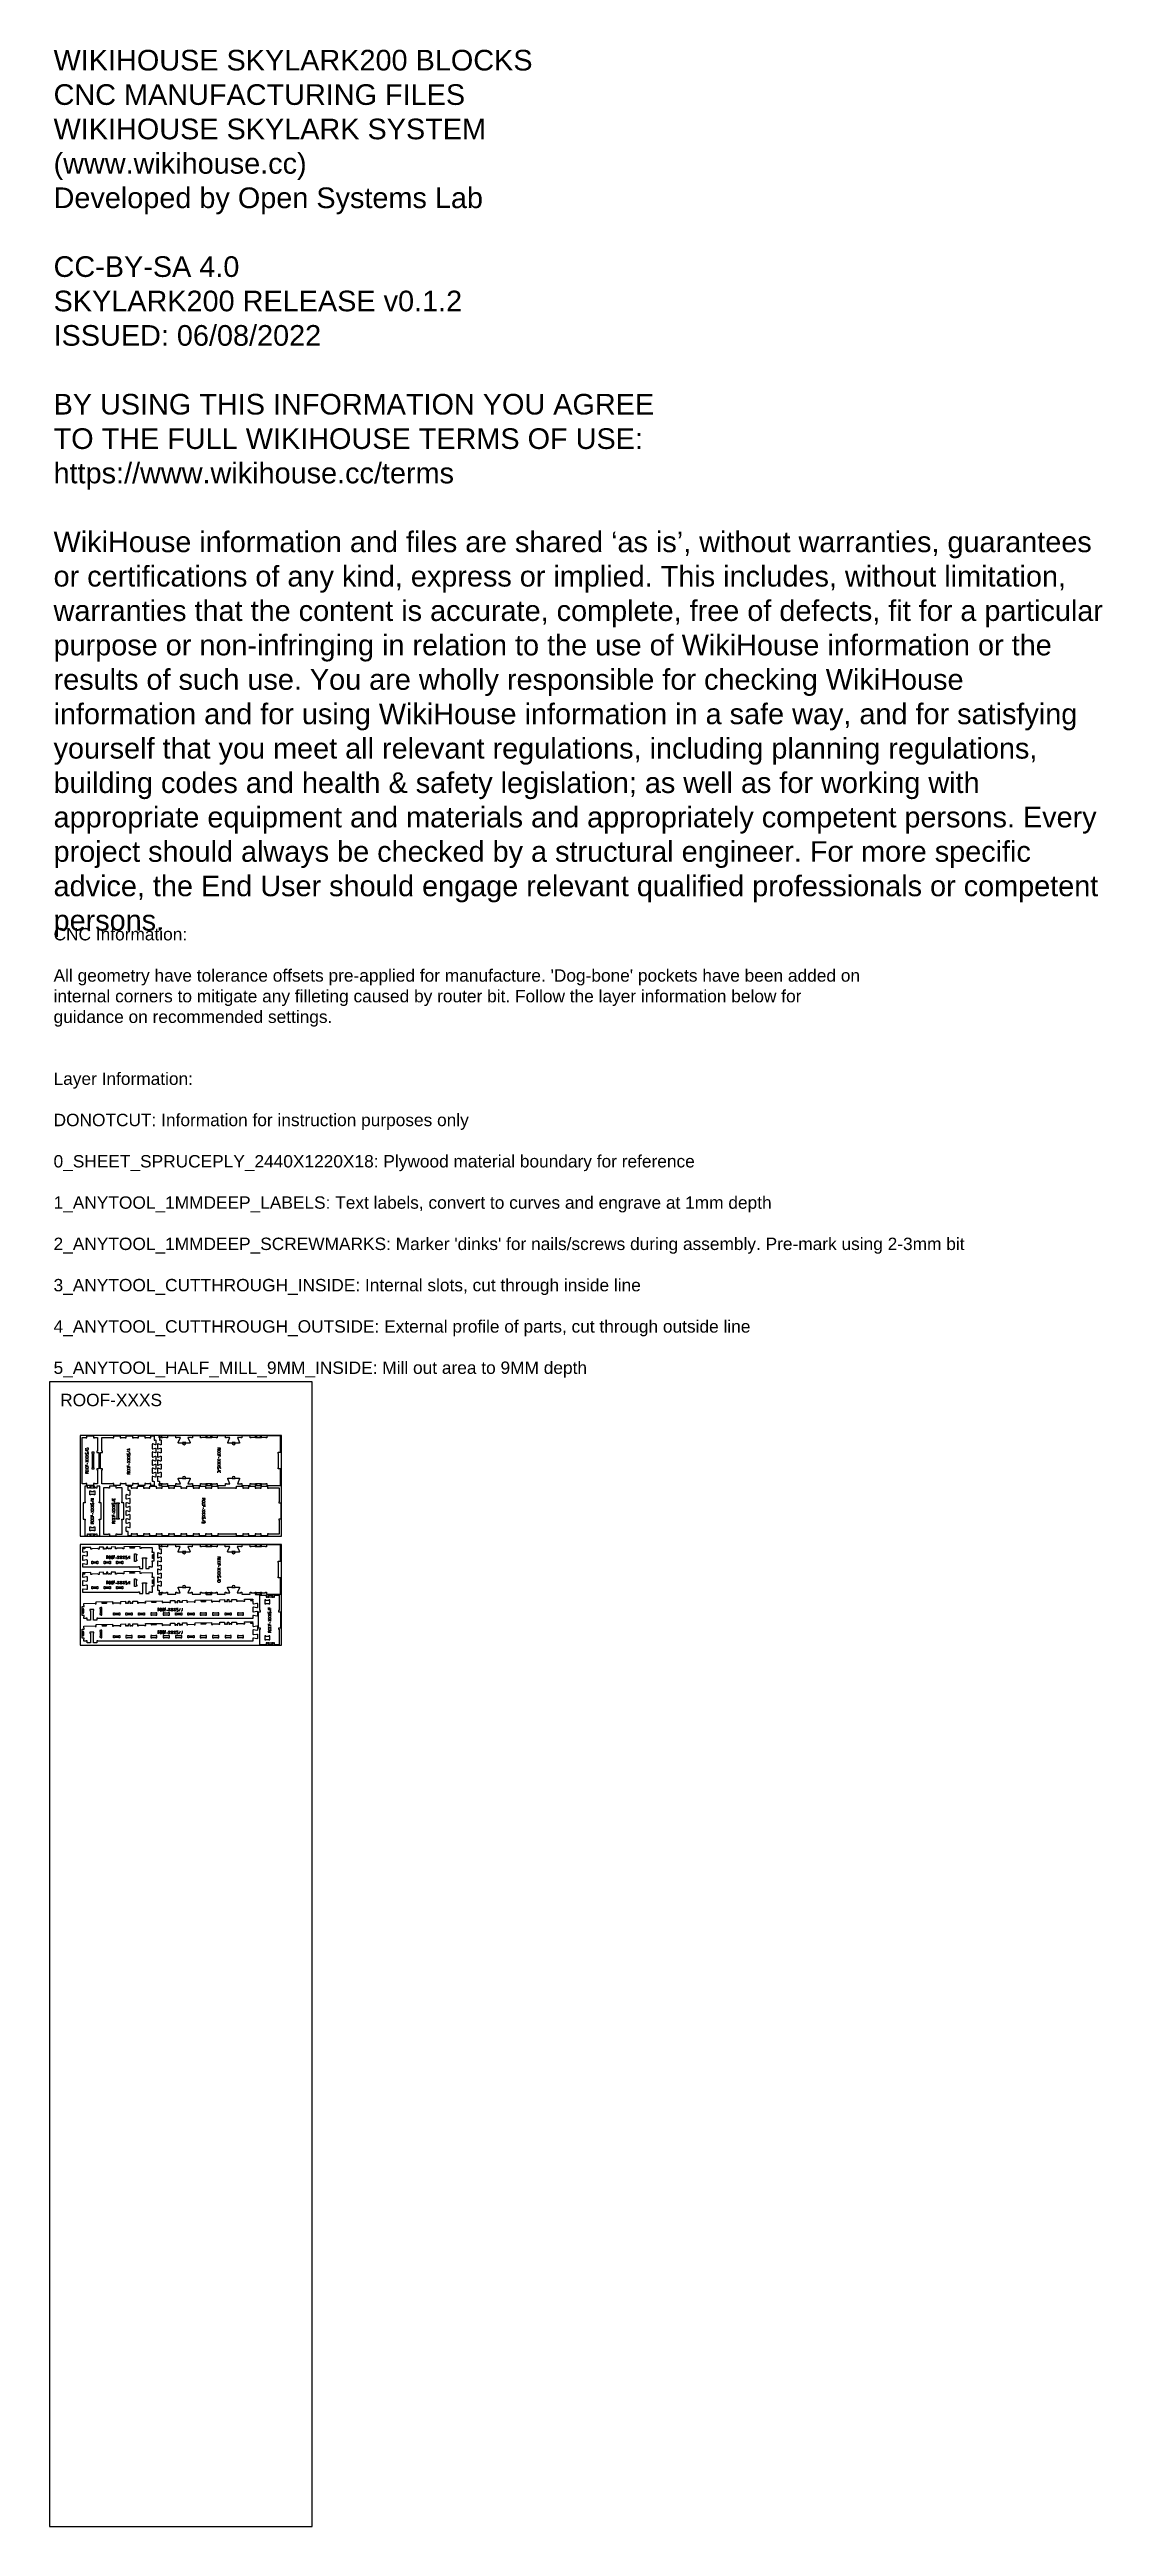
# Model space of a CAD drawing. Extents: x 0 to 12757, y 0 to 30003.
import ezdxf

# ---------------------------------------------------------------- set-up
doc = ezdxf.new("R2010")
doc.units = 0
for name, color, linetype in [('0_SHEET_SPRUCEPLY_2440X122', 1, 'CONTINUOUS'), ('1_ANYTOOL_1MMDEEP_LABELS_S', 2, 'CONTINUOUS'), ('3_ANYTOOL_CUTTHROUGH_INSID', 4, 'CONTINUOUS'), ('4_ANYTOOL_CUTTHROUGH_OUTSI', 5, 'CONTINUOUS'), ('5_ANYTOOL_HALF_MILL_9MM_IN', 70, 'CONTINUOUS'), ('DONOTCUT', 7, 'CONTINUOUS')]:
    doc.layers.add(name, color=color, linetype=linetype)
doc.styles.add('ARIAL', font='')
doc.styles.get('ARIAL').set_extended_font_data('Arial')

msp = doc.modelspace()

# ---------------------------------------------------------------- texts
at = {"layer": 'DONOTCUT', "attachment_point": 1, "style": 'ARIAL'}
for s, insert, char_height, width in [('{\\fArial;WIKIHOUSE SKYLARK200 BLOCKS}\\P{\\fArial;CNC MANUFACTURING FILES}\\P{\\fArial;WIKIHOUSE SKYLARK SYSTEM}\\P{\\fArial;(www.wikihouse.cc)}\\P{\\fArial;Developed by Open Systems Lab}\\P\\P{\\fArial;CC-BY-SA 4.0}\\P{\\fArial;SKYLARK200 RELEASE v0.1.2}\\P{\\fArial;ISSUED: 06/08/2022}\\P\\P{\\fArial;BY USING THIS INFORMATION YOU AGREE }\\P{\\fArial;TO THE FULL WIKIHOUSE TERMS OF USE:}\\P{\\fArial;https://www.wikihouse.cc/terms}\\P\\P{\\fArial;WikiHouse information and files are shared }{\\fArial;‘as is}{\\fArial;’, without warranties, guarantees }\\P{\\fArial;or certifications of any kind, express or implied. This includes, without limitation, }\\P{\\fArial;warranties that the content is accurate, complete, free of defects, fit for a particular }\\P{\\fArial;purpose or non-infringing in relation to the use of WikiHouse information or the }\\P{\\fArial;results of such use. You are wholly responsible for checking WikiHouse }\\P{\\fArial;information and for using WikiHouse information in a safe way, and for satisfying }\\P{\\fArial;yourself that you meet all relevant regulations, including planning regulations, }\\P{\\fArial;building codes and health & safety legislation; as well as for working with }\\P{\\fArial;appropriate equipment and materials and appropriately competent persons. Every }\\P{\\fArial;project should always be checked by a structural engineer. For more specific }\\P{\\fArial;advice, the End User should engage relevant qualified professionals or competent }\\P{\\fArial;persons.}\\P', (49, 29999), 250, 12895.38), ("{\\fArial;CNC Information:}\\P\\P{\\fArial;All geometry have tolerance offsets pre-applied for manufacture. 'Dog-bone' pockets have been added on}\\P{\\fArial;internal corners to mitigate any filleting caused by router bit. Follow the layer information below for}\\P{\\fArial;guidance on recommended settings.}\\P\\P\\P{\\fArial;Layer Information:}\\P\\P{\\fArial;DONOTCUT: Information for instruction purposes only}\\P\\P{\\fArial;0_SHEET_SPRUCEPLY_2440X1220X18: Plywood material boundary for reference}\\P\\P{\\fArial;1_ANYTOOL_1MMDEEP_LABELS: Text labels, convert to curves and engrave at 1mm depth}\\P\\P{\\fArial;2_ANYTOOL_1MMDEEP_SCREWMARKS: Marker 'dinks' for nails/screws during assembly. Pre-mark using 2-3mm bit}\\P\\P{\\fArial;3_ANYTOOL_CUTTHROUGH_INSIDE: Internal slots, cut through inside line}\\P\\P{\\fArial;4_ANYTOOL_CUTTHROUGH_OUTSIDE: External profile of parts, cut through outside line}\\P\\P{\\fArial;5_ANYTOOL_HALF_MILL_9MM_INSIDE: Mill out area to 9MM depth}", (49, 19362), 150, 22265.22), ('ROOF-XXXS', (129, 13720, 0), 150, 2737.5)]:
    msp.add_mtext(s, dxfattribs=dict(at, insert=insert, char_height=char_height, width=width))

# ---------------------------------------------------------------- linework, layer by layer
at = {"layer": '0_SHEET_SPRUCEPLY_2440X122'}
for points in [[(372, 13216), (372, 11996), (2812, 11996), (2812, 13216)], [(372, 11896), (372, 10676), (2812, 10676), (2812, 11896)]]:
    msp.add_lwpolyline(points, close=True, dxfattribs=at)
at = {"layer": '1_ANYTOOL_1MMDEEP_LABELS_S', "color": 2}
for points in [[(436, 13062), (436, 13050, 0.414214), (444, 13042), (464, 13042, 0.414214), (472, 13050), (472, 13062), (452, 13062), (452, 13056)], [(468, 12988, 0.136555), (472, 12997, 0.071716), (472, 13002, 0.133522), (470, 13007, 0.344001), (461, 13009, 0.153745), (457, 13005, 0.071568), (455, 13001, -0.00912), (454, 12995, -0.090615), (452, 12991, -0.340346), (442, 12988, -0.284273), (436, 12996, -0.092596), (437, 13001, -0.017533), (438, 13006)], [(973, 12980, 0.136555), (977, 12989, 0.071716), (977, 12994, 0.133522), (974, 12999, 0.344001), (965, 13001, 0.153745), (961, 12997, 0.071568), (960, 12993, -0.00912), (958, 12987, -0.090615), (956, 12983, -0.340346), (947, 12980, -0.284273), (941, 12988, -0.092596), (941, 12993, -0.017533), (943, 12998)], [(2051, 13060), (2051, 13050, 1), (2071, 13050), (2071, 13060), (2035, 13060)], [(456, 12760), (456, 12770, 1), (436, 12770), (436, 12760), (472, 12760)], [(961, 12752), (961, 12762, 1), (941, 12762), (941, 12752), (977, 12752)], [(2039, 12832, 0.136555), (2035, 12822, 0.071716), (2035, 12817, 0.133522), (2037, 12813, 0.344001), (2047, 12811, 0.153745), (2051, 12814, 0.071568), (2052, 12819, -0.00912), (2054, 12824, -0.090615), (2056, 12828, -0.340346), (2065, 12831, -0.284273), (2071, 12824, -0.092596), (2071, 12819, -0.017533), (2069, 12814)], [(2071, 12762), (2071, 12772, 0.414214), (2065, 12778), (2041, 12778, 0.414214), (2035, 12772), (2035, 12762)], [(531, 12378, 0.136555), (535, 12387, 0.071716), (535, 12392, 0.133522), (533, 12397, 0.344001), (524, 12399, 0.153745), (520, 12395, 0.071568), (518, 12391, -0.00912), (517, 12385, -0.090615), (515, 12381, -0.340346), (505, 12378, -0.284273), (499, 12386, -0.092596), (500, 12391, -0.017533), (501, 12396)], [(791, 12380, 0.136555), (795, 12389, 0.071716), (795, 12394, 0.133522), (792, 12399, 0.344001), (783, 12401, 0.153745), (779, 12397, 0.071568), (778, 12393, -0.00912), (776, 12387, -0.090615), (774, 12383, -0.340346), (765, 12380, -0.284273), (759, 12388, -0.092596), (759, 12393, -0.017533), (761, 12398)], [(1864, 12452), (1864, 12442, 1), (1884, 12442), (1884, 12452), (1848, 12452)], [(519, 12150), (519, 12160, 1), (499, 12160), (499, 12150), (535, 12150)], [(779, 12152), (779, 12162, 1), (759, 12162), (759, 12152), (795, 12152)], [(1852, 12224, 0.136555), (1848, 12214, 0.071716), (1848, 12209, 0.133522), (1851, 12205, 0.344001), (1860, 12203, 0.153745), (1864, 12206, 0.071568), (1865, 12211, -0.00912), (1867, 12216, -0.090615), (1869, 12220, -0.340346), (1878, 12223, -0.284273), (1884, 12216, -0.092596), (1884, 12211, -0.017533), (1882, 12206)], [(1868, 12170), (1868, 12160, -1), (1848, 12160), (1848, 12170), (1884, 12170), (1884, 12160, -1), (1868, 12160)], [(692, 11736), (702, 11736, 1), (702, 11756), (692, 11756), (692, 11720)], [(920, 11724, 0.136555), (930, 11720, 0.071716), (935, 11720, 0.133522), (939, 11722, 0.344001), (942, 11731, 0.153745), (938, 11735, 0.071568), (933, 11737, -0.00912), (928, 11738, -0.090615), (924, 11740, -0.340346), (921, 11750, -0.284273), (928, 11756, -0.092596), (933, 11755, -0.017533), (938, 11754)], [(2051, 11742), (2051, 11732, 1), (2071, 11732), (2071, 11742), (2035, 11742)], [(692, 11431), (702, 11431, 1), (702, 11451), (692, 11451), (692, 11415)], [(920, 11419, 0.136555), (930, 11415, 0.071716), (935, 11415, 0.133522), (939, 11417, 0.344001), (942, 11426, 0.153745), (938, 11430, 0.071568), (933, 11432, -0.00912), (928, 11433, -0.090615), (924, 11435, -0.340346), (921, 11445, -0.284273), (928, 11451, -0.092596), (933, 11450, -0.017533), (938, 11449)], [(2039, 11514, 0.136555), (2035, 11504, 0.071716), (2035, 11499, 0.133522), (2037, 11495, 0.344001), (2046, 11493, 0.153745), (2050, 11496, 0.071568), (2052, 11501, -0.00912), (2053, 11506, -0.090615), (2055, 11510, -0.340346), (2065, 11513, -0.284273), (2071, 11506, -0.092596), (2070, 11501, -0.017533), (2069, 11496)], [(1311, 11104), (1321, 11104, 1), (1321, 11124), (1311, 11124), (1311, 11088)], [(1539, 11092, 0.136555), (1548, 11088, 0.071716), (1553, 11088, 0.133522), (1558, 11090, 0.344001), (1560, 11100, 0.153745), (1556, 11104, 0.071568), (1552, 11105, -0.00912), (1546, 11107, -0.090615), (1542, 11109, -0.340346), (1539, 11118, -0.284273), (1547, 11124, -0.092596), (1552, 11124, -0.017533), (1557, 11122)], [(1605, 11124), (1605, 11096, -0.414214), (1597, 11088), (1593, 11088)], [(1311, 10830), (1321, 10830, 1), (1321, 10850), (1311, 10850), (1311, 10814)], [(1539, 10818, 0.136555), (1548, 10814, 0.071716), (1553, 10814, 0.133522), (1558, 10816, 0.344001), (1560, 10825, 0.153745), (1556, 10829, 0.071568), (1552, 10831, -0.00912), (1546, 10832, -0.090615), (1542, 10834, -0.340346), (1539, 10844, -0.284273), (1547, 10850, -0.092596), (1552, 10849, -0.017533), (1557, 10848)], [(1605, 10850), (1605, 10822, -0.414214), (1597, 10814), (1593, 10814)], [(2680, 11060, 0.136555), (2684, 11069, 0.071716), (2684, 11074, 0.133522), (2681, 11079, 0.344001), (2672, 11081, 0.153745), (2668, 11077, 0.071568), (2667, 11073, -0.00912), (2665, 11067, -0.090615), (2663, 11063, -0.340346), (2654, 11060, -0.284273), (2648, 11068, -0.092596), (2648, 11073, -0.017533), (2650, 11078)], [(2668, 10832), (2668, 10842, 1), (2648, 10842), (2648, 10832), (2684, 10832)]]:
    msp.add_lwpolyline(points, format="xyb", dxfattribs=at)
for points in [[(472, 13018), (436, 13034)], [(472, 12980), (436, 12956)], [(472, 12956), (436, 12980)], [(472, 12948), (436, 12924)], [(472, 12924), (436, 12948)], [(472, 12916), (436, 12892)], [(472, 12892), (436, 12916)], [(977, 13034), (941, 13046), (977, 13058)], [(977, 13010), (941, 13026)], [(977, 12972), (941, 12948)], [(977, 12948), (941, 12972)], [(977, 12940), (941, 12916)], [(977, 12916), (941, 12940)], [(977, 12908), (941, 12884)], [(977, 12884), (941, 12908)], [(967, 13037), (967, 13054)], [(2035, 13040), (2051, 13048)], [(2071, 12960), (2071, 12976), (2035, 12976)], [(2035, 12904), (2071, 12928)], [(2035, 12928), (2071, 12904)], [(2047, 12952), (2047, 12936)], [(2055, 12960), (2055, 12976)], [(436, 12860), (436, 12844), (472, 12844)], [(452, 12860), (452, 12844)], [(472, 12780), (456, 12772)], [(460, 12868), (460, 12884)], [(941, 12852), (941, 12836), (977, 12836)], [(957, 12852), (957, 12836)], [(977, 12772), (961, 12764)], [(965, 12860), (965, 12876)], [(2035, 12872), (2071, 12896)], [(2035, 12896), (2071, 12872)], [(2035, 12840), (2071, 12864)], [(2035, 12864), (2071, 12840)], [(2035, 12802), (2071, 12786)], [(499, 12452), (535, 12452)], [(535, 12432), (499, 12432)], [(535, 12408), (499, 12424)], [(535, 12346), (499, 12370)], [(535, 12370), (499, 12346)], [(535, 12314), (499, 12338)], [(535, 12338), (499, 12314)], [(535, 12282), (499, 12306)], [(535, 12306), (499, 12282)], [(515, 12432), (515, 12452)], [(759, 12450), (759, 12434), (795, 12434), (795, 12450)], [(795, 12410), (759, 12426)], [(795, 12348), (759, 12372)], [(795, 12372), (759, 12348)], [(795, 12316), (759, 12340)], [(795, 12340), (759, 12316)], [(795, 12284), (759, 12308)], [(795, 12308), (759, 12284)], [(775, 12446), (775, 12434)], [(1848, 12432), (1864, 12440)], [(1884, 12352), (1884, 12368), (1848, 12368)], [(1848, 12296), (1884, 12320)], [(1848, 12320), (1884, 12296)], [(1860, 12344), (1860, 12328)], [(1868, 12352), (1868, 12368)], [(499, 12250), (499, 12234), (535, 12234)], [(515, 12250), (515, 12234)], [(535, 12170), (519, 12162)], [(523, 12258), (523, 12274)], [(759, 12252), (759, 12236), (795, 12236)], [(775, 12252), (775, 12236)], [(795, 12172), (779, 12164)], [(783, 12260), (783, 12276)], [(1848, 12264), (1884, 12288)], [(1848, 12288), (1884, 12264)], [(1848, 12232), (1884, 12256)], [(1848, 12256), (1884, 12232)], [(1848, 12194), (1884, 12178)], [(712, 11720), (704, 11736)], [(792, 11756), (776, 11756), (776, 11720)], [(792, 11740), (776, 11740)], [(800, 11732), (816, 11732)], [(824, 11720), (848, 11756)], [(848, 11720), (824, 11756)], [(856, 11720), (880, 11756)], [(880, 11720), (856, 11756)], [(888, 11720), (912, 11756)], [(912, 11720), (888, 11756)], [(950, 11720), (966, 11756)], [(974, 11720), (974, 11756)], [(2035, 11722), (2051, 11730)], [(712, 11415), (704, 11431)], [(792, 11451), (776, 11451), (776, 11415)], [(792, 11435), (776, 11435)], [(800, 11427), (816, 11427)], [(824, 11415), (848, 11451)], [(848, 11415), (824, 11451)], [(856, 11415), (880, 11451)], [(880, 11415), (856, 11451)], [(888, 11415), (912, 11451)], [(912, 11415), (888, 11451)], [(950, 11415), (966, 11451)], [(974, 11415), (974, 11451)], [(2071, 11642), (2071, 11658), (2035, 11658)], [(2035, 11586), (2071, 11610)], [(2035, 11610), (2071, 11586)], [(2035, 11554), (2071, 11578)], [(2035, 11578), (2071, 11554)], [(2035, 11522), (2071, 11546)], [(2035, 11546), (2071, 11522)], [(2035, 11484), (2071, 11468)], [(2047, 11634), (2047, 11618)], [(2055, 11642), (2055, 11658)], [(1331, 11088), (1323, 11104)], [(1411, 11124), (1395, 11124), (1395, 11088)], [(1411, 11108), (1395, 11108)], [(1443, 11088), (1467, 11124)], [(1467, 11088), (1443, 11124)], [(1475, 11088), (1499, 11124)], [(1499, 11088), (1475, 11124)], [(1507, 11088), (1531, 11124)], [(1531, 11088), (1507, 11124)], [(1569, 11088), (1585, 11124)], [(2648, 11130), (2648, 11114), (2684, 11114)], [(2684, 11090), (2648, 11106)], [(2664, 11130), (2664, 11114)], [(1331, 10814), (1323, 10830)], [(1411, 10850), (1395, 10850), (1395, 10814)], [(1411, 10834), (1395, 10834)], [(1419, 11100), (1435, 11100)], [(1419, 10826), (1435, 10826)], [(1443, 10814), (1467, 10850)], [(1467, 10814), (1443, 10850)], [(1475, 10814), (1499, 10850)], [(1499, 10814), (1475, 10850)], [(1507, 10814), (1531, 10850)], [(1531, 10814), (1507, 10850)], [(1569, 10814), (1585, 10850)], [(2684, 11028), (2648, 11052)], [(2684, 11052), (2648, 11028)], [(2684, 10996), (2648, 11020)], [(2684, 11020), (2648, 10996)], [(2684, 10964), (2648, 10988)], [(2684, 10988), (2648, 10964)], [(2648, 10932), (2648, 10916), (2684, 10916)], [(2664, 10932), (2664, 10916)], [(2684, 10852), (2668, 10844)], [(2672, 10940), (2672, 10956)]]:
    msp.add_lwpolyline(points, dxfattribs=at)
for points in [[(2045, 13032, 1), (2045, 13012), (2061, 13012, 1), (2061, 13032)], [(2045, 13004, 1), (2045, 12984), (2061, 12984, 1), (2061, 13004)], [(462, 12816, 1), (462, 12836), (446, 12836, 1), (446, 12816)], [(462, 12788, 1), (462, 12808), (446, 12808, 1), (446, 12788)], [(967, 12808, 1), (967, 12828), (951, 12828, 1), (951, 12808)], [(967, 12780, 1), (967, 12800), (951, 12800, 1), (951, 12780)], [(1858, 12424, 1), (1858, 12404), (1874, 12404, 1), (1874, 12424)], [(1858, 12396, 1), (1858, 12376), (1874, 12376, 1), (1874, 12396)], [(525, 12206, 1), (525, 12226), (509, 12226, 1), (509, 12206)], [(525, 12178, 1), (525, 12198), (509, 12198, 1), (509, 12178)], [(785, 12208, 1), (785, 12228), (769, 12228, 1), (769, 12208)], [(785, 12180, 1), (785, 12200), (769, 12200, 1), (769, 12180)], [(720, 11730, 1), (740, 11730), (740, 11746, 1), (720, 11746)], [(748, 11730, 1), (768, 11730), (768, 11746, 1), (748, 11746)], [(2045, 11714, 1), (2045, 11694), (2061, 11694, 1), (2061, 11714)], [(720, 11425, 1), (740, 11425), (740, 11441, 1), (720, 11441)], [(748, 11425, 1), (768, 11425), (768, 11441, 1), (748, 11441)], [(2045, 11686, 1), (2045, 11666), (2061, 11666, 1), (2061, 11686)], [(2071, 11448), (2071, 11460), (2035, 11460), (2035, 11448, 0.414214), (2043, 11440), (2063, 11440, 0.414214)], [(1339, 11098, 1), (1359, 11098), (1359, 11114, 1), (1339, 11114)], [(1367, 11098, 1), (1387, 11098), (1387, 11114, 1), (1367, 11114)], [(1339, 10824, 1), (1359, 10824), (1359, 10840, 1), (1339, 10840)], [(1367, 10824, 1), (1387, 10824), (1387, 10840, 1), (1367, 10840)], [(2674, 10888, 1), (2674, 10908), (2658, 10908, 1), (2658, 10888)], [(2674, 10860, 1), (2674, 10880), (2658, 10880, 1), (2658, 10860)]]:
    msp.add_lwpolyline(points, format="xyb", close=True, dxfattribs=at)
at = {"layer": '3_ANYTOOL_CUTTHROUGH_INSID', "color": 4}
for points in [[(511, 13011), (511, 12998), (517, 12998), (517, 12823), (511, 12823), (511, 12810), (542, 12810), (542, 12823), (536, 12823), (536, 12998), (542, 12998), (542, 13011), (511, 13011)], [(501, 12537), (537, 12537), (537, 12543), (549, 12543), (549, 12495), (537, 12495), (537, 12501), (501, 12501), (501, 12495), (489, 12495), (489, 12543), (501, 12543)], [(842, 12401), (842, 12388), (836, 12388), (836, 12213), (842, 12213), (842, 12200), (812, 12200), (812, 12213), (818, 12213), (818, 12388), (812, 12388), (812, 12401), (842, 12401)], [(501, 12059), (489, 12059), (489, 12107), (501, 12107), (501, 12101), (537, 12101), (537, 12107), (549, 12107), (549, 12059), (537, 12059), (537, 12065), (501, 12065)], [(1044, 11783), (1044, 11777), (1056, 11777), (1056, 11764), (1050, 11764), (1050, 11709), (1056, 11709), (1056, 11696), (1044, 11696), (1044, 11690), (1031, 11690), (1031, 11783)], [(575, 11686), (575, 11692), (587, 11692), (587, 11662), (575, 11662), (575, 11668), (524, 11668), (524, 11662), (512, 11662), (512, 11692), (524, 11692), (524, 11686)], [(725, 11686), (725, 11692), (737, 11692), (737, 11662), (725, 11662), (725, 11668), (674, 11668), (674, 11662), (662, 11662), (662, 11692), (674, 11692), (674, 11686)], [(875, 11686), (875, 11692), (887, 11692), (887, 11662), (875, 11662), (875, 11668), (824, 11668), (824, 11662), (812, 11662), (812, 11692), (824, 11692), (824, 11686)], [(1044, 11478), (1044, 11472), (1056, 11472), (1056, 11459), (1050, 11459), (1050, 11404), (1056, 11404), (1056, 11391), (1044, 11391), (1044, 11385), (1031, 11385), (1031, 11478)], [(575, 11381), (575, 11387), (587, 11387), (587, 11357), (575, 11357), (575, 11363), (524, 11363), (524, 11357), (512, 11357), (512, 11387), (524, 11387), (524, 11381)], [(620, 11132), (620, 11126), (608, 11126), (608, 11114), (614, 11114), (614, 11058), (608, 11058), (608, 11046), (620, 11046), (620, 11040), (632, 11040), (632, 11132)], [(725, 11381), (725, 11387), (737, 11387), (737, 11357), (725, 11357), (725, 11363), (674, 11363), (674, 11357), (662, 11357), (662, 11387), (674, 11387), (674, 11381)], [(875, 11381), (875, 11387), (887, 11387), (887, 11357), (875, 11357), (875, 11363), (824, 11363), (824, 11357), (812, 11357), (812, 11387), (824, 11387), (824, 11381)], [(2669, 11175), (2669, 11223), (2657, 11223), (2657, 11217), (2621, 11217), (2621, 11223), (2609, 11223), (2609, 11175), (2621, 11175), (2621, 11181), (2657, 11181), (2657, 11175)], [(620, 10858), (620, 10852), (608, 10852), (608, 10839), (614, 10839), (614, 10784), (608, 10784), (608, 10771), (620, 10771), (620, 10765), (632, 10765), (632, 10858)], [(839, 11061), (839, 11067), (852, 11067), (852, 11037), (839, 11037), (839, 11043), (789, 11043), (789, 11037), (776, 11037), (776, 11067), (789, 11067), (789, 11061)], [(989, 11061), (989, 11067), (1002, 11067), (1002, 11037), (989, 11037), (989, 11043), (939, 11043), (939, 11037), (926, 11037), (926, 11067), (939, 11067), (939, 11061)], [(1139, 11037), (1139, 11043), (1089, 11043), (1089, 11037), (1076, 11037), (1076, 11067), (1089, 11067), (1089, 11061), (1139, 11061), (1139, 11067), (1152, 11067), (1152, 11037), (1139, 11037)], [(1289, 11061), (1239, 11061), (1239, 11067), (1226, 11067), (1226, 11037), (1239, 11037), (1239, 11043), (1289, 11043), (1289, 11037), (1302, 11037), (1302, 11067), (1289, 11067)], [(1414, 11061), (1389, 11061), (1389, 11067), (1376, 11067), (1376, 11037), (1389, 11037), (1389, 11043), (1439, 11043), (1439, 11037), (1452, 11037), (1452, 11067), (1439, 11067), (1439, 11061)], [(1589, 11061), (1589, 11067), (1602, 11067), (1602, 11037), (1589, 11037), (1589, 11043), (1539, 11043), (1539, 11037), (1526, 11037), (1526, 11067), (1539, 11067), (1539, 11061)], [(1689, 11043), (1689, 11037), (1676, 11037), (1676, 11067), (1689, 11067), (1689, 11061), (1739, 11061), (1739, 11067), (1752, 11067), (1752, 11037), (1739, 11037), (1739, 11043)], [(1889, 11061), (1839, 11061), (1839, 11067), (1826, 11067), (1826, 11037), (1839, 11037), (1839, 11043), (1889, 11043), (1889, 11037), (1902, 11037), (1902, 11067), (1889, 11067)], [(2014, 11061), (1989, 11061), (1989, 11067), (1976, 11067), (1976, 11037), (1989, 11037), (1989, 11043), (2039, 11043), (2039, 11037), (2052, 11037), (2052, 11067), (2039, 11067), (2039, 11061)], [(2189, 11061), (2189, 11067), (2202, 11067), (2202, 11037), (2189, 11037), (2189, 11043), (2139, 11043), (2139, 11037), (2126, 11037), (2126, 11067), (2139, 11067), (2139, 11061)], [(2289, 11061), (2289, 11067), (2276, 11067), (2276, 11037), (2289, 11037), (2289, 11043), (2339, 11043), (2339, 11037), (2352, 11037), (2352, 11067), (2339, 11067), (2339, 11061)], [(852, 10762), (839, 10762), (839, 10768), (789, 10768), (789, 10762), (776, 10762), (776, 10793), (789, 10793), (789, 10787), (839, 10787), (839, 10793), (852, 10793), (852, 10762)], [(989, 10787), (939, 10787), (939, 10793), (926, 10793), (926, 10762), (939, 10762), (939, 10768), (989, 10768), (989, 10762), (1002, 10762), (1002, 10793), (989, 10793)], [(1139, 10787), (1139, 10793), (1152, 10793), (1152, 10762), (1139, 10762), (1139, 10768), (1089, 10768), (1089, 10762), (1076, 10762), (1076, 10793), (1089, 10793), (1089, 10787)], [(1289, 10787), (1239, 10787), (1239, 10793), (1226, 10793), (1226, 10762), (1239, 10762), (1239, 10768), (1289, 10768), (1289, 10762), (1302, 10762), (1302, 10793), (1289, 10793)], [(1377, 10762), (1389, 10762), (1389, 10768), (1439, 10768), (1439, 10762), (1452, 10762), (1452, 10793), (1439, 10793), (1439, 10787), (1389, 10787), (1389, 10793), (1376, 10793), (1376, 10762)], [(1589, 10787), (1539, 10787), (1539, 10793), (1526, 10793), (1526, 10762), (1539, 10762), (1539, 10768), (1589, 10768), (1589, 10762), (1602, 10762), (1602, 10793), (1589, 10793)], [(1689, 10792), (1689, 10787), (1739, 10787), (1739, 10793), (1752, 10793), (1752, 10762), (1739, 10762), (1739, 10768), (1689, 10768), (1689, 10762), (1676, 10762), (1676, 10793), (1689, 10793)], [(1889, 10787), (1839, 10787), (1839, 10793), (1826, 10793), (1826, 10762), (1839, 10762), (1839, 10768), (1889, 10768), (1889, 10762), (1902, 10762), (1902, 10793), (1889, 10793)], [(1977, 10762), (1989, 10762), (1989, 10768), (2039, 10768), (2039, 10762), (2052, 10762), (2052, 10793), (2039, 10793), (2039, 10787), (1989, 10787), (1989, 10793), (1976, 10793), (1976, 10762)], [(2189, 10787), (2139, 10787), (2139, 10793), (2126, 10793), (2126, 10762), (2139, 10762), (2139, 10768), (2189, 10768), (2189, 10762), (2202, 10762), (2202, 10793), (2189, 10793)], [(2289, 10787), (2289, 10793), (2276, 10793), (2276, 10762), (2289, 10762), (2289, 10768), (2339, 10768), (2339, 10762), (2352, 10762), (2352, 10793), (2339, 10793), (2339, 10787)], [(2621, 10739), (2621, 10745), (2657, 10745), (2657, 10739), (2669, 10739), (2669, 10787), (2657, 10787), (2657, 10781), (2621, 10781), (2621, 10787), (2609, 10787), (2609, 10739)]]:
    msp.add_lwpolyline(points, close=True, dxfattribs=at)
for points in [[(975, 11851, -1), (975, 11860), (1025, 11861, -1), (1025, 11851)], [(1259, 11768), (1259, 11728, -0.414214), (1254, 11723), (1254, 11723), (1254, 11723), (1254, 11723), (1253, 11723), (1253, 11723), (1253, 11723), (1253, 11723), (1253, 11723), (1253, 11723), (1253, 11723), (1253, 11723), (1253, 11723), (1253, 11723), (1252, 11724), (1252, 11724), (1252, 11724), (1252, 11724), (1252, 11724), (1252, 11724), (1252, 11724), (1252, 11724), (1252, 11724), (1251, 11724), (1251, 11724), (1251, 11724), (1251, 11724), (1251, 11724), (1251, 11724), (1251, 11724), (1251, 11724), (1251, 11725), (1251, 11725), (1250, 11725), (1250, 11725), (1250, 11725), (1250, 11725), (1250, 11725), (1250, 11725), (1250, 11725), (1250, 11725), (1250, 11726), (1250, 11726), (1250, 11726), (1250, 11726), (1250, 11726), (1250, 11726), (1250, 11726), (1250, 11726), (1249, 11726), (1249, 11726), (1249, 11727), (1249, 11727), (1249, 11727), (1249, 11727), (1249, 11727), (1249, 11727), (1249, 11727), (1249, 11727), (1249, 11727), (1249, 11728), (1249, 11728), (1249, 11728), (1249, 11728), (1249, 11728), (1249, 11768), (1249, 11768), (1249, 11768), (1249, 11768), (1249, 11768), (1249, 11769), (1249, 11769), (1249, 11769), (1249, 11769), (1249, 11769), (1249, 11769), (1249, 11769), (1249, 11769), (1249, 11769), (1249, 11770), (1249, 11770), (1250, 11770), (1250, 11770), (1250, 11770), (1250, 11770), (1250, 11770), (1250, 11770), (1250, 11770), (1250, 11771), (1250, 11771), (1250, 11771), (1250, 11771), (1250, 11771), (1250, 11771), (1250, 11771), (1250, 11771), (1250, 11771), (1251, 11771), (1251, 11771), (1251, 11772), (1251, 11772), (1251, 11772), (1251, 11772), (1251, 11772), (1251, 11772), (1251, 11772), (1251, 11772), (1252, 11772), (1252, 11772), (1252, 11772), (1252, 11772), (1252, 11772), (1252, 11772), (1252, 11772), (1252, 11772), (1252, 11773), (1253, 11773), (1253, 11773), (1253, 11773), (1253, 11773), (1253, 11773), (1253, 11773), (1253, 11773), (1253, 11773), (1253, 11773), (1253, 11773), (1254, 11773), (1254, 11773), (1254, 11773), (1254, 11773, -0.414214)], [(975, 11546, -1), (975, 11555), (1025, 11556, -1), (1025, 11546)], [(1259, 11463), (1259, 11423, -0.414214), (1254, 11418), (1254, 11418), (1254, 11418), (1254, 11418), (1253, 11418), (1253, 11418), (1253, 11418), (1253, 11418), (1253, 11418), (1253, 11418), (1253, 11418), (1253, 11418), (1253, 11418), (1253, 11418), (1252, 11419), (1252, 11419), (1252, 11419), (1252, 11419), (1252, 11419), (1252, 11419), (1252, 11419), (1252, 11419), (1252, 11419), (1251, 11419), (1251, 11419), (1251, 11419), (1251, 11419), (1251, 11419), (1251, 11419), (1251, 11419), (1251, 11419), (1251, 11420), (1251, 11420), (1250, 11420), (1250, 11420), (1250, 11420), (1250, 11420), (1250, 11420), (1250, 11420), (1250, 11420), (1250, 11420), (1250, 11421), (1250, 11421), (1250, 11421), (1250, 11421), (1250, 11421), (1250, 11421), (1250, 11421), (1250, 11421), (1249, 11421), (1249, 11421), (1249, 11422), (1249, 11422), (1249, 11422), (1249, 11422), (1249, 11422), (1249, 11422), (1249, 11422), (1249, 11422), (1249, 11422), (1249, 11423), (1249, 11423), (1249, 11423), (1249, 11423), (1249, 11423), (1249, 11463), (1249, 11463), (1249, 11463), (1249, 11463), (1249, 11463), (1249, 11464), (1249, 11464), (1249, 11464), (1249, 11464), (1249, 11464), (1249, 11464), (1249, 11464), (1249, 11464), (1249, 11464), (1249, 11465), (1249, 11465), (1250, 11465), (1250, 11465), (1250, 11465), (1250, 11465), (1250, 11465), (1250, 11465), (1250, 11465), (1250, 11466), (1250, 11466), (1250, 11466), (1250, 11466), (1250, 11466), (1250, 11466), (1250, 11466), (1250, 11466), (1250, 11466), (1251, 11466), (1251, 11466), (1251, 11467), (1251, 11467), (1251, 11467), (1251, 11467), (1251, 11467), (1251, 11467), (1251, 11467), (1251, 11467), (1252, 11467), (1252, 11467), (1252, 11467), (1252, 11467), (1252, 11467), (1252, 11467), (1252, 11467), (1252, 11467), (1252, 11468), (1253, 11468), (1253, 11468), (1253, 11468), (1253, 11468), (1253, 11468), (1253, 11468), (1253, 11468), (1253, 11468), (1253, 11468), (1253, 11468), (1254, 11468), (1254, 11468), (1254, 11468), (1254, 11468, -0.414214)], [(405, 11109), (405, 11069, 0.414214), (410, 11064), (410, 11064), (410, 11064), (410, 11064), (410, 11064), (410, 11064), (410, 11064), (410, 11064), (410, 11064), (411, 11064), (411, 11064), (411, 11064), (411, 11064), (411, 11064), (411, 11064), (411, 11064), (411, 11064), (411, 11064), (412, 11064), (412, 11065), (412, 11065), (412, 11065), (412, 11065), (412, 11065), (412, 11065), (412, 11065), (412, 11065), (412, 11065), (413, 11065), (413, 11065), (413, 11065), (413, 11065), (413, 11065), (413, 11066), (413, 11066), (413, 11066), (413, 11066), (413, 11066), (413, 11066), (414, 11066), (414, 11066), (414, 11066), (414, 11066), (414, 11066), (414, 11067), (414, 11067), (414, 11067), (414, 11067), (414, 11067), (414, 11067), (414, 11067), (414, 11067), (414, 11067), (414, 11068), (414, 11068), (414, 11068), (414, 11068), (414, 11068), (414, 11068), (414, 11068), (414, 11068), (414, 11068), (414, 11069), (414, 11069), (414, 11069), (414, 11109), (414, 11109), (414, 11109), (414, 11109), (414, 11109), (414, 11109), (414, 11109), (414, 11110), (414, 11110), (414, 11110), (414, 11110), (414, 11110), (414, 11110), (414, 11110), (414, 11110), (414, 11110), (414, 11111), (414, 11111), (414, 11111), (414, 11111), (414, 11111), (414, 11111), (414, 11111), (414, 11111), (414, 11111), (414, 11111), (413, 11112), (413, 11112), (413, 11112), (413, 11112), (413, 11112), (413, 11112), (413, 11112), (413, 11112), (413, 11112), (413, 11112), (413, 11112), (412, 11113), (412, 11113), (412, 11113), (412, 11113), (412, 11113), (412, 11113), (412, 11113), (412, 11113), (412, 11113), (412, 11113), (411, 11113), (411, 11113), (411, 11113), (411, 11113), (411, 11113), (411, 11113), (411, 11113), (411, 11113), (411, 11113), (410, 11113), (410, 11113), (410, 11113), (410, 11113), (410, 11114), (410, 11114), (410, 11114), (410, 11114), (410, 11114, 0.414214)], [(689, 11195), (639, 11194, 1), (639, 11184), (689, 11185, 1)], [(1239, 11194), (1289, 11195, 1), (1289, 11204), (1239, 11203, 1)], [(1839, 11204), (1889, 11205, 1), (1889, 11215), (1839, 11214, 1)], [(405, 10834), (405, 10794, 0.414214), (410, 10790), (410, 10790), (410, 10790), (410, 10790), (410, 10790), (410, 10790), (410, 10790), (410, 10790), (410, 10790), (411, 10790), (411, 10790), (411, 10790), (411, 10790), (411, 10790), (411, 10790), (411, 10790), (411, 10790), (411, 10790), (412, 10790), (412, 10790), (412, 10790), (412, 10790), (412, 10790), (412, 10790), (412, 10790), (412, 10790), (412, 10791), (412, 10791), (413, 10791), (413, 10791), (413, 10791), (413, 10791), (413, 10791), (413, 10791), (413, 10791), (413, 10791), (413, 10791), (413, 10791), (413, 10792), (414, 10792), (414, 10792), (414, 10792), (414, 10792), (414, 10792), (414, 10792), (414, 10792), (414, 10792), (414, 10793), (414, 10793), (414, 10793), (414, 10793), (414, 10793), (414, 10793), (414, 10793), (414, 10793), (414, 10793), (414, 10794), (414, 10794), (414, 10794), (414, 10794), (414, 10794), (414, 10794), (414, 10794), (414, 10794), (414, 10794), (414, 10834), (414, 10834), (414, 10835), (414, 10835), (414, 10835), (414, 10835), (414, 10835), (414, 10835), (414, 10835), (414, 10835), (414, 10835), (414, 10836), (414, 10836), (414, 10836), (414, 10836), (414, 10836), (414, 10836), (414, 10836), (414, 10836), (414, 10836), (414, 10837), (414, 10837), (414, 10837), (414, 10837), (414, 10837), (414, 10837), (413, 10837), (413, 10837), (413, 10837), (413, 10837), (413, 10838), (413, 10838), (413, 10838), (413, 10838), (413, 10838), (413, 10838), (413, 10838), (412, 10838), (412, 10838), (412, 10838), (412, 10838), (412, 10838), (412, 10838), (412, 10839), (412, 10839), (412, 10839), (412, 10839), (411, 10839), (411, 10839), (411, 10839), (411, 10839), (411, 10839), (411, 10839), (411, 10839), (411, 10839), (411, 10839), (410, 10839), (410, 10839), (410, 10839), (410, 10839), (410, 10839), (410, 10839), (410, 10839), (410, 10839), (410, 10839, 0.414214)], [(689, 10920), (639, 10919, 1), (639, 10910), (689, 10911, 1)], [(1239, 10919, -1), (1239, 10929), (1289, 10930, -1), (1289, 10920)], [(1839, 10930, -1), (1839, 10939), (1889, 10940, -1), (1889, 10931)]]:
    msp.add_lwpolyline(points, format="xyb", close=True, dxfattribs=at)
at = {"layer": '4_ANYTOOL_CUTTHROUGH_OUTSI', "color": 5}
for points in [[(545, 13192), (581, 13192), (581, 13023), (575, 13023), (575, 13010), (599, 13010), (599, 12811), (575, 12811), (575, 12798), (581, 12798), (581, 12629), (545, 12629), (545, 12635), (532, 12635), (532, 12611), (453, 12611), (453, 12635), (440, 12635), (440, 12629), (395, 12629), (395, 13192), (440, 13192), (440, 13186), (453, 13186), (453, 13210), (532, 13210), (532, 13186), (545, 13186)], [(426, 12189), (426, 12001), (461, 12001), (461, 12025), (473, 12025), (473, 12019), (485, 12019), (485, 12025), (498, 12025), (498, 12001), (537, 12001), (537, 12025), (550, 12025), (550, 12019), (561, 12019), (561, 12025), (574, 12025), (574, 12001), (609, 12001), (609, 12188), (603, 12188), (603, 12201), (627, 12201), (627, 12400), (603, 12400), (603, 12413), (609, 12413), (609, 12600), (574, 12600), (574, 12576), (561, 12576), (561, 12582), (550, 12582), (550, 12576), (537, 12576), (537, 12600), (498, 12600), (498, 12576), (485, 12576), (485, 12582), (473, 12582), (473, 12576), (461, 12576), (461, 12600), (426, 12600), (426, 12413), (432, 12413), (432, 12401), (408, 12401), (408, 12201), (432, 12201), (432, 12189)], [(876, 12188), (876, 12201), (900, 12201), (900, 12400), (876, 12400), (876, 12413), (882, 12413), (882, 12582), (820, 12582), (820, 12576), (808, 12576), (808, 12600), (728, 12600), (728, 12576), (716, 12576), (716, 12582), (654, 12582), (654, 12019), (716, 12019), (716, 12025), (728, 12025), (728, 12001), (808, 12001), (808, 12025), (820, 12025), (820, 12019), (882, 12019), (882, 12188)], [(2549, 10681), (2549, 10868), (2555, 10868), (2555, 10881), (2531, 10881), (2531, 11080), (2555, 11080), (2555, 11093), (2549, 11093), (2549, 11280), (2624, 11280), (2624, 11256), (2636, 11256), (2636, 11262), (2643, 11262), (2643, 11256), (2655, 11256), (2655, 11280), (2695, 11280), (2695, 11256), (2707, 11256), (2707, 11262), (2714, 11262), (2714, 11256), (2726, 11256), (2726, 11280), (2782, 11280), (2782, 11093), (2776, 11093), (2776, 11080), (2800, 11080), (2800, 10881), (2776, 10881), (2776, 10868), (2782, 10868), (2782, 10681), (2726, 10681), (2726, 10705), (2714, 10705), (2714, 10699), (2707, 10699), (2707, 10705), (2695, 10705), (2695, 10681), (2655, 10681), (2655, 10705), (2643, 10705), (2643, 10699), (2636, 10699), (2636, 10705), (2624, 10705), (2624, 10681)]]:
    msp.add_lwpolyline(points, close=True, dxfattribs=at)
for points in [[(1266, 13164, 0.522088), (1275, 13158), (1282, 13161, -0.236725), (1287, 13160), (1287, 13160), (1287, 13160), (1287, 13160), (1287, 13160), (1287, 13159), (1287, 13159), (1287, 13159), (1288, 13159), (1288, 13159), (1288, 13159), (1288, 13159), (1288, 13159), (1288, 13158), (1288, 13158), (1288, 13158), (1288, 13158), (1288, 13158), (1288, 13158), (1289, 13157), (1289, 13157), (1289, 13157), (1289, 13157), (1289, 13157), (1289, 13157), (1289, 13157), (1289, 13156), (1289, 13156), (1289, 13156), (1289, 13156), (1289, 13156), (1289, 13156), (1289, 13155), (1289, 13107), (1289, 13107), (1289, 13107), (1289, 13106), (1289, 13106), (1289, 13106), (1289, 13106), (1289, 13106), (1289, 13106), (1289, 13105), (1289, 13105), (1289, 13105), (1289, 13105), (1289, 13105), (1288, 13105), (1288, 13104), (1288, 13104), (1288, 13104), (1288, 13104), (1288, 13104), (1288, 13104), (1288, 13104), (1288, 13103), (1288, 13103), (1288, 13103), (1287, 13103), (1287, 13103), (1287, 13103), (1287, 13103), (1287, 13103), (1287, 13102), (1287, 13102), (1287, 13102, -0.236725), (1282, 13101), (1252, 13112), (1252, 13112), (1252, 13112), (1252, 13112), (1251, 13112), (1251, 13112), (1251, 13113), (1251, 13113), (1251, 13113), (1251, 13113), (1250, 13113), (1250, 13113), (1250, 13113), (1250, 13113), (1250, 13113), (1249, 13113), (1249, 13113), (1249, 13113), (1249, 13113), (1249, 13112), (1248, 13112), (1248, 13112), (1248, 13112), (1248, 13112), (1248, 13112), (1248, 13112), (1247, 13112), (1247, 13112), (1247, 13112), (1247, 13112), (1247, 13112), (1247, 13112), (1246, 13112), (1246, 13111), (1246, 13111), (1246, 13111), (1246, 13111), (1246, 13111), (1246, 13111), (1246, 13111), (1245, 13111), (1245, 13111), (1245, 13110), (1245, 13110), (1245, 13110), (1245, 13110), (1245, 13110), (1245, 13110), (1245, 13110), (1244, 13109), (1244, 13109), (1244, 13109), (1244, 13109), (1244, 13109), (1244, 13108), (1244, 13108), (1244, 13108), (1244, 13108), (1244, 13108), (1244, 13108), (1244, 13107), (1244, 13107), (1244, 13107), (1244, 13107), (1244, 13107), (1244, 13107), (1244, 13106), (1244, 13058), (1244, 13058), (1244, 13058), (1244, 13057), (1244, 13057), (1244, 13057), (1244, 13057), (1244, 13057), (1244, 13056), (1244, 13056), (1244, 13056), (1244, 13056), (1244, 13056), (1244, 13056), (1244, 13055), (1244, 13055), (1244, 13055), (1244, 13055), (1245, 13055), (1245, 13055), (1245, 13054), (1245, 13054), (1245, 13054), (1245, 13054), (1245, 13054), (1245, 13054), (1245, 13054), (1246, 13053), (1246, 13053), (1246, 13053), (1246, 13053), (1246, 13053), (1246, 13053, 0.237079), (1252, 13052), (1252, 13052), (1252, 13052), (1282, 13063), (1282, 13063, -0.236725), (1287, 13062), (1287, 13062), (1287, 13062), (1287, 13062), (1287, 13062), (1287, 13061), (1287, 13061), (1287, 13061), (1288, 13061), (1288, 13061), (1288, 13061), (1288, 13061), (1288, 13061), (1288, 13060), (1288, 13060), (1288, 13060), (1288, 13060), (1288, 13060), (1288, 13060), (1289, 13059), (1289, 13059), (1289, 13059), (1289, 13059), (1289, 13059), (1289, 13059), (1289, 13059), (1289, 13058), (1289, 13058), (1289, 13058), (1289, 13058), (1289, 13058), (1289, 13058), (1289, 13057), (1289, 13009), (1289, 13009), (1289, 13009), (1289, 13008), (1289, 13008), (1289, 13008), (1289, 13008), (1289, 13008), (1289, 13008), (1289, 13007), (1289, 13007), (1289, 13007), (1289, 13007), (1289, 13007), (1288, 13007), (1288, 13006), (1288, 13006), (1288, 13006), (1288, 13006), (1288, 13006), (1288, 13006), (1288, 13006), (1288, 13005), (1288, 13005), (1288, 13005), (1287, 13005), (1287, 13005), (1287, 13005), (1287, 13005), (1287, 13005), (1287, 13004), (1287, 13004), (1287, 13004, -0.236725), (1282, 13003), (1252, 13014), (1252, 13014), (1252, 13014), (1252, 13014), (1251, 13014), (1251, 13014), (1251, 13015), (1251, 13015), (1251, 13015), (1251, 13015), (1250, 13015), (1250, 13015), (1250, 13015), (1250, 13015), (1250, 13015), (1249, 13015), (1249, 13015), (1249, 13015), (1249, 13015), (1249, 13014), (1248, 13014), (1248, 13014), (1248, 13014), (1248, 13014), (1248, 13014), (1248, 13014), (1247, 13014), (1247, 13014), (1247, 13014), (1247, 13014), (1247, 13014), (1247, 13014), (1246, 13014), (1246, 13013), (1246, 13013), (1246, 13013), (1246, 13013), (1246, 13013), (1246, 13013), (1246, 13013), (1245, 13013), (1245, 13013), (1245, 13012), (1245, 13012), (1245, 13012), (1245, 13012), (1245, 13012), (1245, 13012), (1245, 13012), (1244, 13011), (1244, 13011), (1244, 13011), (1244, 13011), (1244, 13011), (1244, 13010), (1244, 13010), (1244, 13010), (1244, 13010), (1244, 13010), (1244, 13010), (1244, 13009), (1244, 13009), (1244, 13009), (1244, 13009), (1244, 13009), (1244, 13009), (1244, 13008), (1244, 12960), (1244, 12960), (1244, 12960), (1244, 12959), (1244, 12959), (1244, 12959), (1244, 12959), (1244, 12959), (1244, 12958), (1244, 12958), (1244, 12958), (1244, 12958), (1244, 12958), (1244, 12958), (1244, 12957), (1244, 12957), (1244, 12957), (1244, 12957), (1245, 12957), (1245, 12957), (1245, 12956), (1245, 12956), (1245, 12956), (1245, 12956), (1245, 12956), (1245, 12956), (1245, 12956), (1246, 12955), (1246, 12955), (1246, 12955), (1246, 12955), (1246, 12955), (1246, 12955, 0.237079), (1252, 12954), (1252, 12954), (1252, 12954), (1282, 12965), (1282, 12965, -0.236725), (1287, 12964), (1287, 12964), (1287, 12964), (1287, 12964), (1287, 12964), (1287, 12963), (1287, 12963), (1287, 12963), (1288, 12963), (1288, 12963), (1288, 12963), (1288, 12963), (1288, 12963), (1288, 12962), (1288, 12962), (1288, 12962), (1288, 12962), (1288, 12962), (1288, 12962), (1289, 12961), (1289, 12961), (1289, 12961), (1289, 12961), (1289, 12961), (1289, 12961), (1289, 12961), (1289, 12960), (1289, 12960), (1289, 12960), (1289, 12960), (1289, 12960), (1289, 12960), (1289, 12959), (1289, 12911), (1289, 12911), (1289, 12911), (1289, 12910), (1289, 12910), (1289, 12910), (1289, 12910), (1289, 12910), (1289, 12910), (1289, 12909), (1289, 12909), (1289, 12909), (1289, 12909), (1289, 12909), (1288, 12909), (1288, 12908), (1288, 12908), (1288, 12908), (1288, 12908), (1288, 12908), (1288, 12908), (1288, 12908), (1288, 12907), (1288, 12907), (1288, 12907), (1287, 12907), (1287, 12907), (1287, 12907), (1287, 12907), (1287, 12907), (1287, 12906), (1287, 12906), (1287, 12906, -0.236725), (1282, 12905), (1252, 12916), (1252, 12916), (1252, 12916), (1252, 12916), (1251, 12916), (1251, 12916), (1251, 12917), (1251, 12917), (1251, 12917), (1251, 12917), (1250, 12917), (1250, 12917), (1250, 12917), (1250, 12917), (1250, 12917), (1249, 12917), (1249, 12917), (1249, 12917), (1249, 12917), (1249, 12916), (1248, 12916), (1248, 12916), (1248, 12916), (1248, 12916), (1248, 12916), (1248, 12916), (1247, 12916), (1247, 12916), (1247, 12916), (1247, 12916), (1247, 12916), (1247, 12916), (1246, 12916), (1246, 12915), (1246, 12915), (1246, 12915), (1246, 12915), (1246, 12915), (1246, 12915), (1246, 12915), (1245, 12915), (1245, 12915), (1245, 12914), (1245, 12914), (1245, 12914), (1245, 12914), (1245, 12914), (1245, 12914), (1245, 12914), (1244, 12913), (1244, 12913), (1244, 12913), (1244, 12913), (1244, 12913), (1244, 12912), (1244, 12912), (1244, 12912), (1244, 12912), (1244, 12912), (1244, 12912), (1244, 12911), (1244, 12911), (1244, 12911), (1244, 12911), (1244, 12911), (1244, 12911), (1244, 12910), (1244, 12862), (1244, 12862), (1244, 12862), (1244, 12861), (1244, 12861), (1244, 12861), (1244, 12861), (1244, 12861), (1244, 12860), (1244, 12860), (1244, 12860), (1244, 12860), (1244, 12860), (1244, 12860), (1244, 12859), (1244, 12859), (1244, 12859), (1244, 12859), (1245, 12859), (1245, 12859), (1245, 12858), (1245, 12858), (1245, 12858), (1245, 12858), (1245, 12858), (1245, 12858), (1245, 12858), (1246, 12857), (1246, 12857), (1246, 12857), (1246, 12857), (1246, 12857), (1246, 12857, 0.237079), (1252, 12856), (1252, 12856), (1252, 12856), (1282, 12867), (1282, 12867, -0.236725), (1287, 12866), (1287, 12866), (1287, 12866), (1287, 12866), (1287, 12866), (1287, 12865), (1287, 12865), (1287, 12865), (1288, 12865), (1288, 12865), (1288, 12865), (1288, 12865), (1288, 12865), (1288, 12864), (1288, 12864), (1288, 12864), (1288, 12864), (1288, 12864), (1288, 12864), (1289, 12863), (1289, 12863), (1289, 12863), (1289, 12863), (1289, 12863), (1289, 12863), (1289, 12863), (1289, 12862), (1289, 12862), (1289, 12862), (1289, 12862), (1289, 12862), (1289, 12862), (1289, 12861), (1289, 12813), (1289, 12813), (1289, 12813), (1289, 12812), (1289, 12812), (1289, 12812), (1289, 12812), (1289, 12812), (1289, 12812), (1289, 12811), (1289, 12811), (1289, 12811), (1289, 12811), (1289, 12811), (1288, 12811), (1288, 12810), (1288, 12810), (1288, 12810), (1288, 12810), (1288, 12810), (1288, 12810), (1288, 12810), (1288, 12809), (1288, 12809), (1288, 12809), (1287, 12809), (1287, 12809), (1287, 12809), (1287, 12809), (1287, 12809), (1287, 12808), (1287, 12808), (1287, 12808, -0.236725), (1282, 12807), (1252, 12818), (1252, 12818), (1252, 12818), (1252, 12818), (1251, 12818), (1251, 12818), (1251, 12819), (1251, 12819), (1251, 12819), (1251, 12819), (1250, 12819), (1250, 12819), (1250, 12819), (1250, 12819), (1250, 12819), (1249, 12819), (1249, 12819), (1249, 12819), (1249, 12819), (1249, 12818), (1248, 12818), (1248, 12818), (1248, 12818), (1248, 12818), (1248, 12818), (1248, 12818), (1247, 12818), (1247, 12818), (1247, 12818), (1247, 12818), (1247, 12818), (1247, 12818), (1246, 12818), (1246, 12817), (1246, 12817), (1246, 12817), (1246, 12817), (1246, 12817), (1246, 12817), (1246, 12817), (1245, 12817), (1245, 12817), (1245, 12816), (1245, 12816), (1245, 12816), (1245, 12816), (1245, 12816), (1245, 12816), (1245, 12816), (1244, 12815), (1244, 12815), (1244, 12815), (1244, 12815), (1244, 12815), (1244, 12814), (1244, 12814), (1244, 12814), (1244, 12814), (1244, 12814), (1244, 12814), (1244, 12813), (1244, 12813), (1244, 12813), (1244, 12813), (1244, 12813), (1244, 12813), (1244, 12812), (1244, 12764), (1244, 12764), (1244, 12764), (1244, 12763), (1244, 12763), (1244, 12763), (1244, 12763), (1244, 12763), (1244, 12762), (1244, 12762), (1244, 12762), (1244, 12762), (1244, 12762), (1244, 12762), (1244, 12761), (1244, 12761), (1244, 12761), (1244, 12761), (1245, 12761), (1245, 12761), (1245, 12760), (1245, 12760), (1245, 12760), (1245, 12760), (1245, 12760), (1245, 12760), (1245, 12760), (1246, 12759), (1246, 12759), (1246, 12759), (1246, 12759), (1246, 12759), (1246, 12759, 0.237079), (1252, 12758), (1252, 12758), (1282, 12769), (1282, 12769, -0.236725), (1287, 12768), (1287, 12768), (1287, 12768), (1287, 12768), (1287, 12768), (1287, 12767), (1287, 12767), (1287, 12767), (1288, 12767), (1288, 12767), (1288, 12767), (1288, 12767), (1288, 12767), (1288, 12766), (1288, 12766), (1288, 12766), (1288, 12766), (1288, 12766), (1288, 12766), (1289, 12765), (1289, 12765), (1289, 12765), (1289, 12765), (1289, 12765), (1289, 12765), (1289, 12765), (1289, 12764), (1289, 12764), (1289, 12764), (1289, 12764), (1289, 12764), (1289, 12764), (1289, 12763), (1289, 12715), (1289, 12715), (1289, 12715), (1289, 12714), (1289, 12714), (1289, 12714), (1289, 12714), (1289, 12714), (1289, 12714), (1289, 12713), (1289, 12713), (1289, 12713), (1289, 12713), (1289, 12713), (1288, 12713), (1288, 12712), (1288, 12712), (1288, 12712), (1288, 12712), (1288, 12712), (1288, 12712), (1288, 12712), (1288, 12711), (1288, 12711), (1288, 12711), (1287, 12711), (1287, 12711), (1287, 12711), (1287, 12711), (1287, 12711), (1287, 12710), (1287, 12710), (1287, 12710, -0.236725), (1282, 12709), (1252, 12720), (1252, 12720), (1252, 12720), (1252, 12720), (1251, 12720), (1251, 12720), (1251, 12721), (1251, 12721), (1251, 12721), (1251, 12721), (1250, 12721), (1250, 12721), (1250, 12721), (1250, 12721), (1250, 12721), (1249, 12721), (1249, 12721), (1249, 12721), (1249, 12721), (1249, 12720), (1248, 12720), (1248, 12720), (1248, 12720), (1248, 12720), (1248, 12720), (1248, 12720), (1247, 12720), (1247, 12720), (1247, 12720), (1247, 12720), (1247, 12720), (1247, 12720), (1246, 12720), (1246, 12719), (1246, 12719), (1246, 12719), (1246, 12719), (1246, 12719), (1246, 12719), (1246, 12719), (1245, 12719), (1245, 12719), (1245, 12718), (1245, 12718), (1245, 12718), (1245, 12718), (1245, 12718), (1245, 12718), (1245, 12718), (1244, 12717), (1244, 12717), (1244, 12717), (1244, 12717), (1244, 12717), (1244, 12716), (1244, 12716), (1244, 12716), (1244, 12716), (1244, 12716), (1244, 12716), (1244, 12715), (1244, 12715), (1244, 12715), (1244, 12715), (1244, 12715), (1244, 12715), (1244, 12714), (1244, 12666), (1244, 12666), (1244, 12666), (1244, 12665), (1244, 12665), (1244, 12665), (1244, 12665), (1244, 12665), (1244, 12664), (1244, 12664), (1244, 12664), (1244, 12664), (1244, 12664), (1244, 12664), (1244, 12663), (1244, 12663), (1244, 12663), (1244, 12663), (1245, 12663), (1245, 12663), (1245, 12662), (1245, 12662), (1245, 12662), (1245, 12662), (1245, 12662), (1245, 12662), (1245, 12662), (1246, 12661), (1246, 12661), (1246, 12661), (1246, 12661), (1246, 12661), (1246, 12661, 0.237079), (1252, 12660), (1252, 12660), (1259, 12662), (1259, 12662, -0.522087), (1266, 12657), (1266, 12611), (1229, 12611), (1229, 12635), (1217, 12635), (1217, 12629), (1166, 12629), (1166, 12635), (1154, 12635), (1154, 12611), (1079, 12611), (1079, 12635), (1067, 12635), (1067, 12629), (1016, 12629), (1016, 12635), (1004, 12635), (1004, 12611), (929, 12611), (929, 12635), (917, 12635), (917, 12629), (866, 12629), (866, 12635), (854, 12635), (854, 12611), (779, 12611), (779, 12635), (767, 12635), (767, 12629), (635, 12629), (635, 12798), (641, 12798), (641, 12811), (617, 12811), (617, 13010), (641, 13010), (641, 13023), (635, 13023), (635, 13192), (767, 13192), (767, 13186), (779, 13186), (779, 13210), (854, 13210), (854, 13186), (866, 13186), (866, 13192), (917, 13192), (917, 13186), (929, 13186), (929, 13210), (1004, 13210), (1004, 13186), (1016, 13186), (1016, 13192), (1067, 13192), (1067, 13186), (1079, 13186), (1079, 13210), (1154, 13210), (1154, 13186), (1166, 13186), (1166, 13192), (1217, 13192), (1217, 13186), (1229, 13186), (1229, 13210), (1266, 13210), (1266, 13164)], [(2165, 13122, -0.539734), (2159, 13131), (2185, 13192), (2143, 13192), (2143, 13186), (2131, 13186), (2131, 13210), (2080, 13210), (2031, 13210), (2031, 13186), (2019, 13186), (2019, 13192), (1968, 13192), (1968, 13186), (1956, 13186), (1956, 13210), (1906, 13210), (1906, 13186), (1894, 13186), (1894, 13192), (1843, 13192), (1843, 13186), (1831, 13186), (1831, 13210), (1780, 13210), (1731, 13210), (1731, 13186), (1718, 13186), (1718, 13192), (1676, 13192), (1703, 13131), (1703, 13131, -0.539734), (1697, 13122), (1564, 13122, -0.539734), (1559, 13131), (1585, 13192), (1543, 13192), (1543, 13186), (1530, 13186), (1530, 13210), (1480, 13210), (1431, 13210), (1431, 13186), (1418, 13186), (1418, 13192), (1368, 13192), (1368, 13186), (1355, 13186), (1355, 13210), (1331, 13210), (1331, 13164), (1331, 13164, 0.522087), (1338, 13159), (1345, 13161), (1345, 13161), (1345, 13161, -0.237079), (1351, 13160), (1351, 13160), (1351, 13160), (1351, 13160), (1351, 13160), (1351, 13160), (1352, 13160), (1352, 13160), (1352, 13159), (1352, 13159), (1352, 13159), (1352, 13159), (1352, 13159), (1352, 13159), (1352, 13159), (1352, 13158), (1353, 13158), (1353, 13158), (1353, 13158), (1353, 13158), (1353, 13157), (1353, 13157), (1353, 13157), (1353, 13157), (1353, 13157), (1353, 13157), (1353, 13156), (1353, 13156), (1353, 13156), (1353, 13156), (1353, 13156), (1353, 13156), (1353, 13155), (1353, 13107), (1353, 13107), (1353, 13107), (1353, 13106), (1353, 13106), (1353, 13106), (1353, 13106), (1353, 13106), (1353, 13105), (1353, 13105), (1353, 13105), (1353, 13105), (1353, 13105), (1353, 13105), (1353, 13104), (1353, 13104), (1353, 13104), (1352, 13104), (1352, 13104), (1352, 13104), (1352, 13103), (1352, 13103), (1352, 13103), (1352, 13103), (1352, 13103), (1352, 13103), (1352, 13103), (1351, 13102), (1351, 13102), (1351, 13102), (1351, 13102), (1351, 13102), (1351, 13102), (1351, 13102), (1350, 13102), (1350, 13102), (1350, 13101), (1350, 13101), (1350, 13101), (1350, 13101), (1349, 13101), (1349, 13101), (1349, 13101), (1349, 13101), (1349, 13101), (1349, 13101), (1348, 13101), (1348, 13101), (1348, 13101), (1348, 13101), (1348, 13101), (1348, 13101), (1347, 13101), (1347, 13101), (1347, 13101), (1347, 13101), (1347, 13101), (1346, 13101), (1346, 13101), (1346, 13101), (1346, 13101), (1346, 13101), (1346, 13101), (1345, 13101), (1345, 13101), (1345, 13101), (1345, 13101), (1315, 13112), (1315, 13112, 0.236725), (1310, 13111), (1310, 13111), (1310, 13111), (1310, 13111), (1310, 13111), (1310, 13110), (1310, 13110), (1309, 13110), (1309, 13110), (1309, 13110), (1309, 13110), (1309, 13110), (1309, 13110), (1309, 13109), (1309, 13109), (1309, 13109), (1309, 13109), (1309, 13109), (1308, 13109), (1308, 13108), (1308, 13108), (1308, 13108), (1308, 13108), (1308, 13108), (1308, 13108), (1308, 13108), (1308, 13107), (1308, 13107), (1308, 13107), (1308, 13107), (1308, 13107), (1308, 13107), (1308, 13106), (1308, 13058), (1308, 13058), (1308, 13058), (1308, 13057), (1308, 13057), (1308, 13057), (1308, 13057), (1308, 13057), (1308, 13057), (1308, 13056), (1308, 13056), (1308, 13056), (1308, 13056), (1308, 13056), (1308, 13056), (1309, 13055), (1309, 13055), (1309, 13055), (1309, 13055), (1309, 13055), (1309, 13055), (1309, 13055), (1309, 13054), (1309, 13054), (1309, 13054), (1309, 13054), (1310, 13054), (1310, 13054), (1310, 13054), (1310, 13054), (1310, 13053), (1310, 13053), (1310, 13053, 0.236725), (1315, 13052), (1345, 13063), (1345, 13063), (1345, 13063, -0.237079), (1351, 13062), (1351, 13062), (1351, 13062), (1351, 13062), (1351, 13062), (1351, 13062), (1352, 13062), (1352, 13062), (1352, 13061), (1352, 13061), (1352, 13061), (1352, 13061), (1352, 13061), (1352, 13061), (1352, 13061), (1352, 13060), (1353, 13060), (1353, 13060), (1353, 13060), (1353, 13060), (1353, 13059), (1353, 13059), (1353, 13059), (1353, 13059), (1353, 13059), (1353, 13059), (1353, 13058), (1353, 13058), (1353, 13058), (1353, 13058), (1353, 13058), (1353, 13058), (1353, 13057), (1353, 13009), (1353, 13009), (1353, 13009), (1353, 13008), (1353, 13008), (1353, 13008), (1353, 13008), (1353, 13008), (1353, 13007), (1353, 13007), (1353, 13007), (1353, 13007), (1353, 13007), (1353, 13007), (1353, 13006), (1353, 13006), (1353, 13006), (1352, 13006), (1352, 13006), (1352, 13006), (1352, 13005), (1352, 13005), (1352, 13005), (1352, 13005), (1352, 13005), (1352, 13005), (1352, 13005), (1351, 13004), (1351, 13004), (1351, 13004), (1351, 13004), (1351, 13004), (1351, 13004), (1351, 13004), (1350, 13004), (1350, 13004), (1350, 13003), (1350, 13003), (1350, 13003), (1350, 13003), (1349, 13003), (1349, 13003), (1349, 13003), (1349, 13003), (1349, 13003), (1349, 13003), (1348, 13003), (1348, 13003), (1348, 13003), (1348, 13003), (1348, 13003), (1348, 13003), (1347, 13003), (1347, 13003), (1347, 13003), (1347, 13003), (1347, 13003), (1346, 13003), (1346, 13003), (1346, 13003), (1346, 13003), (1346, 13003), (1346, 13003), (1345, 13003), (1345, 13003), (1345, 13003), (1345, 13003), (1315, 13014), (1315, 13014, 0.236725), (1310, 13013), (1310, 13013), (1310, 13013), (1310, 13013), (1310, 13013), (1310, 13012), (1310, 13012), (1309, 13012), (1309, 13012), (1309, 13012), (1309, 13012), (1309, 13012), (1309, 13012), (1309, 13011), (1309, 13011), (1309, 13011), (1309, 13011), (1309, 13011), (1308, 13011), (1308, 13010), (1308, 13010), (1308, 13010), (1308, 13010), (1308, 13010), (1308, 13010), (1308, 13010), (1308, 13009), (1308, 13009), (1308, 13009), (1308, 13009), (1308, 13009), (1308, 13009), (1308, 13008), (1308, 12960), (1308, 12960), (1308, 12960), (1308, 12959), (1308, 12959), (1308, 12959), (1308, 12959), (1308, 12959), (1308, 12959), (1308, 12958), (1308, 12958), (1308, 12958), (1308, 12958), (1308, 12958), (1308, 12958), (1309, 12957), (1309, 12957), (1309, 12957), (1309, 12957), (1309, 12957), (1309, 12957), (1309, 12957), (1309, 12956), (1309, 12956), (1309, 12956), (1309, 12956), (1310, 12956), (1310, 12956), (1310, 12956), (1310, 12956), (1310, 12955), (1310, 12955), (1310, 12955, 0.236725), (1315, 12954), (1345, 12965), (1345, 12965), (1345, 12965, -0.237079), (1351, 12964), (1351, 12964), (1351, 12964), (1351, 12964), (1351, 12964), (1351, 12964), (1352, 12964), (1352, 12964), (1352, 12963), (1352, 12963), (1352, 12963), (1352, 12963), (1352, 12963), (1352, 12963), (1352, 12963), (1352, 12962), (1353, 12962), (1353, 12962), (1353, 12962), (1353, 12962), (1353, 12961), (1353, 12961), (1353, 12961), (1353, 12961), (1353, 12961), (1353, 12961), (1353, 12960), (1353, 12960), (1353, 12960), (1353, 12960), (1353, 12960), (1353, 12960), (1353, 12959), (1353, 12911), (1353, 12911), (1353, 12911), (1353, 12910), (1353, 12910), (1353, 12910), (1353, 12910), (1353, 12910), (1353, 12909), (1353, 12909), (1353, 12909), (1353, 12909), (1353, 12909), (1353, 12909), (1353, 12908), (1353, 12908), (1353, 12908), (1352, 12908), (1352, 12908), (1352, 12908), (1352, 12907), (1352, 12907), (1352, 12907), (1352, 12907), (1352, 12907), (1352, 12907), (1352, 12907), (1351, 12906), (1351, 12906), (1351, 12906), (1351, 12906), (1351, 12906), (1351, 12906), (1351, 12906), (1350, 12906), (1350, 12906), (1350, 12905), (1350, 12905), (1350, 12905), (1350, 12905), (1349, 12905), (1349, 12905), (1349, 12905), (1349, 12905), (1349, 12905), (1349, 12905), (1348, 12905), (1348, 12905), (1348, 12905), (1348, 12905), (1348, 12905), (1348, 12905), (1347, 12905), (1347, 12905), (1347, 12905), (1347, 12905), (1347, 12905), (1346, 12905), (1346, 12905), (1346, 12905), (1346, 12905), (1346, 12905), (1346, 12905), (1345, 12905), (1345, 12905), (1345, 12905), (1345, 12905), (1315, 12916), (1315, 12916, 0.236725), (1310, 12915), (1310, 12915), (1310, 12915), (1310, 12915), (1310, 12915), (1310, 12914), (1310, 12914), (1309, 12914), (1309, 12914), (1309, 12914), (1309, 12914), (1309, 12914), (1309, 12914), (1309, 12913), (1309, 12913), (1309, 12913), (1309, 12913), (1309, 12913), (1308, 12913), (1308, 12912), (1308, 12912), (1308, 12912), (1308, 12912), (1308, 12912), (1308, 12912), (1308, 12912), (1308, 12911), (1308, 12911), (1308, 12911), (1308, 12911), (1308, 12911), (1308, 12911), (1308, 12910), (1308, 12862), (1308, 12862), (1308, 12862), (1308, 12861), (1308, 12861), (1308, 12861), (1308, 12861), (1308, 12861), (1308, 12861), (1308, 12860), (1308, 12860), (1308, 12860), (1308, 12860), (1308, 12860), (1308, 12860), (1309, 12859), (1309, 12859), (1309, 12859), (1309, 12859), (1309, 12859), (1309, 12859), (1309, 12859), (1309, 12858), (1309, 12858), (1309, 12858), (1309, 12858), (1310, 12858), (1310, 12858), (1310, 12858), (1310, 12858), (1310, 12857), (1310, 12857), (1310, 12857, 0.236725), (1315, 12856), (1345, 12867), (1345, 12867), (1345, 12867, -0.237079), (1351, 12866), (1351, 12866), (1351, 12866), (1351, 12866), (1351, 12866), (1351, 12866), (1352, 12866), (1352, 12866), (1352, 12865), (1352, 12865), (1352, 12865), (1352, 12865), (1352, 12865), (1352, 12865), (1352, 12865), (1352, 12864), (1353, 12864), (1353, 12864), (1353, 12864), (1353, 12864), (1353, 12863), (1353, 12863), (1353, 12863), (1353, 12863), (1353, 12863), (1353, 12863), (1353, 12862), (1353, 12862), (1353, 12862), (1353, 12862), (1353, 12862), (1353, 12862), (1353, 12861), (1353, 12813), (1353, 12813), (1353, 12813), (1353, 12812), (1353, 12812), (1353, 12812), (1353, 12812), (1353, 12812), (1353, 12811), (1353, 12811), (1353, 12811), (1353, 12811), (1353, 12811), (1353, 12811), (1353, 12810), (1353, 12810), (1353, 12810), (1352, 12810), (1352, 12810), (1352, 12810), (1352, 12809), (1352, 12809), (1352, 12809), (1352, 12809), (1352, 12809), (1352, 12809), (1352, 12809), (1351, 12808), (1351, 12808), (1351, 12808), (1351, 12808), (1351, 12808), (1351, 12808), (1351, 12808), (1350, 12808), (1350, 12808), (1350, 12807), (1350, 12807), (1350, 12807), (1350, 12807), (1349, 12807), (1349, 12807), (1349, 12807), (1349, 12807), (1349, 12807), (1349, 12807), (1348, 12807), (1348, 12807), (1348, 12807), (1348, 12807), (1348, 12807), (1348, 12807), (1347, 12807), (1347, 12807), (1347, 12807), (1347, 12807), (1347, 12807), (1346, 12807), (1346, 12807), (1346, 12807), (1346, 12807), (1346, 12807), (1346, 12807), (1345, 12807), (1345, 12807), (1345, 12807), (1345, 12807), (1315, 12818), (1315, 12818, 0.236725), (1310, 12817), (1310, 12817), (1310, 12817), (1310, 12817), (1310, 12817), (1310, 12816), (1310, 12816), (1309, 12816), (1309, 12816), (1309, 12816), (1309, 12816), (1309, 12816), (1309, 12816), (1309, 12815), (1309, 12815), (1309, 12815), (1309, 12815), (1309, 12815), (1308, 12815), (1308, 12814), (1308, 12814), (1308, 12814), (1308, 12814), (1308, 12814), (1308, 12814), (1308, 12814), (1308, 12813), (1308, 12813), (1308, 12813), (1308, 12813), (1308, 12813), (1308, 12813), (1308, 12812), (1308, 12764), (1308, 12764), (1308, 12764), (1308, 12763), (1308, 12763), (1308, 12763), (1308, 12763), (1308, 12763), (1308, 12763), (1308, 12762), (1308, 12762), (1308, 12762), (1308, 12762), (1308, 12762), (1308, 12762), (1309, 12761), (1309, 12761), (1309, 12761), (1309, 12761), (1309, 12761), (1309, 12761), (1309, 12761), (1309, 12760), (1309, 12760), (1309, 12760), (1309, 12760), (1310, 12760), (1310, 12760), (1310, 12760), (1310, 12760), (1310, 12759), (1310, 12759), (1310, 12759, 0.236725), (1315, 12758), (1345, 12769), (1345, 12769), (1345, 12769, -0.237079), (1351, 12768), (1351, 12768), (1351, 12768), (1351, 12768), (1351, 12768), (1351, 12768), (1352, 12768), (1352, 12768), (1352, 12767), (1352, 12767), (1352, 12767), (1352, 12767), (1352, 12767), (1352, 12767), (1352, 12767), (1352, 12766), (1353, 12766), (1353, 12766), (1353, 12766), (1353, 12766), (1353, 12765), (1353, 12765), (1353, 12765), (1353, 12765), (1353, 12765), (1353, 12765), (1353, 12764), (1353, 12764), (1353, 12764), (1353, 12764), (1353, 12764), (1353, 12764), (1353, 12763), (1353, 12715), (1353, 12715), (1353, 12715), (1353, 12714), (1353, 12714), (1353, 12714), (1353, 12714), (1353, 12714), (1353, 12713), (1353, 12713), (1353, 12713), (1353, 12713), (1353, 12713), (1353, 12713), (1353, 12712), (1353, 12712), (1353, 12712), (1352, 12712), (1352, 12712), (1352, 12712), (1352, 12711), (1352, 12711), (1352, 12711), (1352, 12711), (1352, 12711), (1352, 12711), (1352, 12711), (1351, 12710), (1351, 12710), (1351, 12710), (1351, 12710), (1351, 12710), (1351, 12710), (1351, 12710), (1350, 12710), (1350, 12710), (1350, 12709), (1350, 12709), (1350, 12709), (1350, 12709), (1349, 12709), (1349, 12709), (1349, 12709), (1349, 12709), (1349, 12709), (1349, 12709), (1348, 12709), (1348, 12709), (1348, 12709), (1348, 12709), (1348, 12709), (1348, 12709), (1347, 12709), (1347, 12709), (1347, 12709), (1347, 12709), (1347, 12709), (1346, 12709), (1346, 12709), (1346, 12709), (1346, 12709), (1346, 12709), (1346, 12709), (1345, 12709), (1345, 12709), (1345, 12709), (1345, 12709), (1315, 12720), (1315, 12720, 0.236725), (1310, 12719), (1310, 12719), (1310, 12719), (1310, 12719), (1310, 12719), (1310, 12718), (1310, 12718), (1309, 12718), (1309, 12718), (1309, 12718), (1309, 12718), (1309, 12718), (1309, 12718), (1309, 12717), (1309, 12717), (1309, 12717), (1309, 12717), (1309, 12717), (1308, 12717), (1308, 12716), (1308, 12716), (1308, 12716), (1308, 12716), (1308, 12716), (1308, 12716), (1308, 12716), (1308, 12715), (1308, 12715), (1308, 12715), (1308, 12715), (1308, 12715), (1308, 12715), (1308, 12714), (1308, 12666), (1308, 12666), (1308, 12666), (1308, 12665), (1308, 12665), (1308, 12665), (1308, 12665), (1308, 12665), (1308, 12665), (1308, 12664), (1308, 12664), (1308, 12664), (1308, 12664), (1308, 12664), (1308, 12664), (1309, 12663), (1309, 12663), (1309, 12663), (1309, 12663), (1309, 12663), (1309, 12663), (1309, 12663), (1309, 12662), (1309, 12662), (1309, 12662), (1309, 12662), (1310, 12662), (1310, 12662), (1310, 12662), (1310, 12662), (1310, 12661), (1310, 12661), (1310, 12661, 0.236725), (1315, 12660), (1322, 12663, -0.522088), (1331, 12657), (1331, 12611), (1355, 12611), (1355, 12635), (1368, 12635), (1368, 12629), (1418, 12629), (1418, 12635), (1431, 12635), (1431, 12611), (1480, 12611), (1530, 12611), (1530, 12635), (1543, 12635), (1543, 12629), (1585, 12629), (1559, 12690), (1559, 12690, -0.539734), (1564, 12699), (1697, 12699, -0.539734), (1703, 12690), (1676, 12629), (1718, 12629), (1718, 12635), (1731, 12635), (1731, 12611), (1780, 12611), (1831, 12611), (1831, 12635), (1843, 12635), (1843, 12629), (1894, 12629), (1894, 12635), (1906, 12635), (1906, 12611), (1956, 12611), (1956, 12635), (1968, 12635), (1968, 12629), (2019, 12629), (2019, 12635), (2031, 12635), (2031, 12611), (2080, 12611), (2131, 12611), (2131, 12635), (2143, 12635), (2143, 12629), (2185, 12629), (2159, 12690), (2159, 12690, -0.539734), (2165, 12699), (2297, 12699, -0.539734), (2303, 12690), (2276, 12629), (2319, 12629), (2319, 12635), (2331, 12635), (2331, 12611), (2381, 12611), (2431, 12611), (2431, 12635), (2443, 12635), (2443, 12629), (2494, 12629), (2494, 12635), (2506, 12635), (2506, 12611), (2556, 12611), (2556, 12635), (2568, 12635), (2568, 12629), (2619, 12629), (2619, 12635), (2631, 12635), (2631, 12611), (2798, 12611), (2798, 12810), (2769, 12810), (2769, 12823), (2775, 12823), (2775, 12998), (2769, 12998), (2769, 13011), (2798, 13011), (2798, 13210), (2631, 13210), (2631, 13186), (2619, 13186), (2619, 13192), (2568, 13192), (2568, 13186), (2556, 13186), (2556, 13210), (2506, 13210), (2506, 13186), (2494, 13186), (2494, 13192), (2443, 13192), (2443, 13186), (2431, 13186), (2431, 13210), (2381, 13210), (2331, 13210), (2331, 13186), (2319, 13186), (2319, 13192), (2276, 13192), (2303, 13131), (2303, 13131, -0.539734), (2297, 13122)], [(953, 12047, 0.522088), (944, 12053), (938, 12050, -0.236725), (932, 12051), (932, 12051), (932, 12051), (932, 12052), (932, 12052), (932, 12052), (932, 12052), (932, 12052), (931, 12052), (931, 12052), (931, 12052), (931, 12053), (931, 12053), (931, 12053), (931, 12053), (931, 12053), (931, 12053), (931, 12053), (931, 12054), (931, 12054), (930, 12054), (930, 12054), (930, 12054), (930, 12054), (930, 12055), (930, 12055), (930, 12055), (930, 12055), (930, 12055), (930, 12055), (930, 12056), (930, 12056), (930, 12056), (930, 12104), (930, 12105), (930, 12105), (930, 12105), (930, 12105), (930, 12105), (930, 12105), (930, 12106), (930, 12106), (930, 12106), (930, 12106), (930, 12106), (930, 12106), (931, 12106), (931, 12107), (931, 12107), (931, 12107), (931, 12107), (931, 12107), (931, 12107), (931, 12108), (931, 12108), (931, 12108), (931, 12108), (931, 12108), (932, 12108), (932, 12108), (932, 12108), (932, 12109), (932, 12109), (932, 12109), (932, 12109), (932, 12109, -0.236725), (938, 12110), (967, 12099), (967, 12099), (967, 12099), (967, 12099), (968, 12099), (968, 12099), (968, 12099), (968, 12099), (968, 12099), (969, 12099), (969, 12099), (969, 12099), (969, 12099), (969, 12099), (969, 12099), (970, 12099), (970, 12099), (970, 12099), (970, 12099), (970, 12099), (971, 12099), (971, 12099), (971, 12099), (971, 12099), (971, 12099), (971, 12099), (972, 12099), (972, 12099), (972, 12099), (972, 12099), (972, 12099), (972, 12100), (973, 12100), (973, 12100), (973, 12100), (973, 12100), (973, 12100), (973, 12100), (973, 12100), (974, 12100), (974, 12101), (974, 12101), (974, 12101), (974, 12101), (974, 12101), (974, 12101), (974, 12101), (974, 12102), (975, 12102), (975, 12102), (975, 12102), (975, 12102), (975, 12102), (975, 12103), (975, 12103), (975, 12103), (975, 12103), (975, 12103), (975, 12103), (975, 12104), (975, 12104), (975, 12104), (975, 12104), (975, 12104), (975, 12105), (975, 12105), (975, 12105), (975, 12153), (975, 12154), (975, 12154), (975, 12154), (975, 12154), (975, 12154), (975, 12154), (975, 12155), (975, 12155), (975, 12155), (975, 12155), (975, 12155), (975, 12155), (975, 12156), (975, 12156), (975, 12156), (975, 12156), (975, 12156), (975, 12157), (974, 12157), (974, 12157), (974, 12157), (974, 12157), (974, 12157), (974, 12157), (974, 12158), (974, 12158), (974, 12158), (973, 12158), (973, 12158), (973, 12158), (973, 12158), (973, 12158, 0.237079), (967, 12159), (967, 12159), (938, 12148), (938, 12148, -0.236725), (932, 12149), (932, 12149), (932, 12149), (932, 12150), (932, 12150), (932, 12150), (932, 12150), (932, 12150), (931, 12150), (931, 12150), (931, 12150), (931, 12151), (931, 12151), (931, 12151), (931, 12151), (931, 12151), (931, 12151), (931, 12151), (931, 12152), (931, 12152), (930, 12152), (930, 12152), (930, 12152), (930, 12152), (930, 12153), (930, 12153), (930, 12153), (930, 12153), (930, 12153), (930, 12153), (930, 12154), (930, 12154), (930, 12154), (930, 12202), (930, 12203), (930, 12203), (930, 12203), (930, 12203), (930, 12203), (930, 12203), (930, 12204), (930, 12204), (930, 12204), (930, 12204), (930, 12204), (930, 12204), (931, 12204), (931, 12205), (931, 12205), (931, 12205), (931, 12205), (931, 12205), (931, 12205), (931, 12206), (931, 12206), (931, 12206), (931, 12206), (931, 12206), (932, 12206), (932, 12206), (932, 12206), (932, 12207), (932, 12207), (932, 12207), (932, 12207), (932, 12207, -0.236725), (938, 12208), (967, 12197), (967, 12197), (967, 12197), (967, 12197), (968, 12197), (968, 12197), (968, 12197), (968, 12197), (968, 12197), (969, 12197), (969, 12197), (969, 12197), (969, 12197), (969, 12197), (969, 12197), (970, 12197), (970, 12197), (970, 12197), (970, 12197), (970, 12197), (971, 12197), (971, 12197), (971, 12197), (971, 12197), (971, 12197), (971, 12197), (972, 12197), (972, 12197), (972, 12197), (972, 12197), (972, 12197), (972, 12198), (973, 12198), (973, 12198), (973, 12198), (973, 12198), (973, 12198), (973, 12198), (973, 12198), (974, 12198), (974, 12199), (974, 12199), (974, 12199), (974, 12199), (974, 12199), (974, 12199), (974, 12199), (974, 12200), (975, 12200), (975, 12200), (975, 12200), (975, 12200), (975, 12200), (975, 12201), (975, 12201), (975, 12201), (975, 12201), (975, 12201), (975, 12201), (975, 12202), (975, 12202), (975, 12202), (975, 12202), (975, 12202), (975, 12203), (975, 12203), (975, 12203), (975, 12251), (975, 12252), (975, 12252), (975, 12252), (975, 12252), (975, 12252), (975, 12252), (975, 12253), (975, 12253), (975, 12253), (975, 12253), (975, 12253), (975, 12253), (975, 12254), (975, 12254), (975, 12254), (975, 12254), (975, 12254), (975, 12255), (974, 12255), (974, 12255), (974, 12255), (974, 12255), (974, 12255), (974, 12255), (974, 12256), (974, 12256), (974, 12256), (973, 12256), (973, 12256), (973, 12256), (973, 12256), (973, 12256, 0.237079), (967, 12257), (967, 12257), (938, 12246), (938, 12246, -0.236725), (932, 12247), (932, 12247), (932, 12247), (932, 12248), (932, 12248), (932, 12248), (932, 12248), (932, 12248), (931, 12248), (931, 12248), (931, 12248), (931, 12249), (931, 12249), (931, 12249), (931, 12249), (931, 12249), (931, 12249), (931, 12249), (931, 12250), (931, 12250), (930, 12250), (930, 12250), (930, 12250), (930, 12250), (930, 12251), (930, 12251), (930, 12251), (930, 12251), (930, 12251), (930, 12251), (930, 12252), (930, 12252), (930, 12252), (930, 12300), (930, 12301), (930, 12301), (930, 12301), (930, 12301), (930, 12301), (930, 12301), (930, 12302), (930, 12302), (930, 12302), (930, 12302), (930, 12302), (930, 12302), (931, 12302), (931, 12303), (931, 12303), (931, 12303), (931, 12303), (931, 12303), (931, 12303), (931, 12304), (931, 12304), (931, 12304), (931, 12304), (931, 12304), (932, 12304), (932, 12304), (932, 12304), (932, 12305), (932, 12305), (932, 12305), (932, 12305), (932, 12305, -0.236725), (938, 12306), (967, 12295), (967, 12295), (967, 12295), (967, 12295), (968, 12295), (968, 12295), (968, 12295), (968, 12295), (968, 12295), (969, 12295), (969, 12295), (969, 12295), (969, 12295), (969, 12295), (969, 12295), (970, 12295), (970, 12295), (970, 12295), (970, 12295), (970, 12295), (971, 12295), (971, 12295), (971, 12295), (971, 12295), (971, 12295), (971, 12295), (972, 12295), (972, 12295), (972, 12295), (972, 12295), (972, 12295), (972, 12296), (973, 12296), (973, 12296), (973, 12296), (973, 12296), (973, 12296), (973, 12296), (973, 12296), (974, 12296), (974, 12297), (974, 12297), (974, 12297), (974, 12297), (974, 12297), (974, 12297), (974, 12297), (974, 12298), (975, 12298), (975, 12298), (975, 12298), (975, 12298), (975, 12298), (975, 12299), (975, 12299), (975, 12299), (975, 12299), (975, 12299), (975, 12299), (975, 12300), (975, 12300), (975, 12300), (975, 12300), (975, 12300), (975, 12301), (975, 12301), (975, 12301), (975, 12349), (975, 12350), (975, 12350), (975, 12350), (975, 12350), (975, 12350), (975, 12350), (975, 12351), (975, 12351), (975, 12351), (975, 12351), (975, 12351), (975, 12351), (975, 12352), (975, 12352), (975, 12352), (975, 12352), (975, 12352), (975, 12353), (974, 12353), (974, 12353), (974, 12353), (974, 12353), (974, 12353), (974, 12353), (974, 12354), (974, 12354), (974, 12354), (973, 12354), (973, 12354), (973, 12354), (973, 12354), (973, 12354, 0.237079), (967, 12355), (967, 12355), (938, 12344), (938, 12344, -0.236725), (932, 12345), (932, 12345), (932, 12345), (932, 12346), (932, 12346), (932, 12346), (932, 12346), (932, 12346), (931, 12346), (931, 12346), (931, 12346), (931, 12347), (931, 12347), (931, 12347), (931, 12347), (931, 12347), (931, 12347), (931, 12347), (931, 12348), (931, 12348), (930, 12348), (930, 12348), (930, 12348), (930, 12348), (930, 12349), (930, 12349), (930, 12349), (930, 12349), (930, 12349), (930, 12349), (930, 12350), (930, 12350), (930, 12350), (930, 12398), (930, 12399), (930, 12399), (930, 12399), (930, 12399), (930, 12399), (930, 12399), (930, 12400), (930, 12400), (930, 12400), (930, 12400), (930, 12400), (930, 12400), (931, 12400), (931, 12401), (931, 12401), (931, 12401), (931, 12401), (931, 12401), (931, 12401), (931, 12402), (931, 12402), (931, 12402), (931, 12402), (931, 12402), (932, 12402), (932, 12402), (932, 12402), (932, 12403), (932, 12403), (932, 12403), (932, 12403), (932, 12403, -0.236725), (938, 12404), (967, 12393), (967, 12393), (967, 12393), (967, 12393), (968, 12393), (968, 12393), (968, 12393), (968, 12393), (968, 12393), (969, 12393), (969, 12393), (969, 12393), (969, 12393), (969, 12393), (969, 12393), (970, 12393), (970, 12393), (970, 12393), (970, 12393), (970, 12393), (971, 12393), (971, 12393), (971, 12393), (971, 12393), (971, 12393), (971, 12393), (972, 12393), (972, 12393), (972, 12393), (972, 12393), (972, 12393), (972, 12394), (973, 12394), (973, 12394), (973, 12394), (973, 12394), (973, 12394), (973, 12394), (973, 12394), (974, 12394), (974, 12395), (974, 12395), (974, 12395), (974, 12395), (974, 12395), (974, 12395), (974, 12395), (974, 12396), (975, 12396), (975, 12396), (975, 12396), (975, 12396), (975, 12396), (975, 12397), (975, 12397), (975, 12397), (975, 12397), (975, 12397), (975, 12397), (975, 12398), (975, 12398), (975, 12398), (975, 12398), (975, 12398), (975, 12399), (975, 12399), (975, 12399), (975, 12447), (975, 12448), (975, 12448), (975, 12448), (975, 12448), (975, 12448), (975, 12448), (975, 12449), (975, 12449), (975, 12449), (975, 12449), (975, 12449), (975, 12449), (975, 12450), (975, 12450), (975, 12450), (975, 12450), (975, 12450), (975, 12451), (974, 12451), (974, 12451), (974, 12451), (974, 12451), (974, 12451), (974, 12451), (974, 12452), (974, 12452), (974, 12452), (973, 12452), (973, 12452), (973, 12452), (973, 12452), (973, 12452, 0.237079), (967, 12453), (967, 12453), (938, 12442), (938, 12442, -0.236725), (932, 12443), (932, 12443), (932, 12443), (932, 12444), (932, 12444), (932, 12444), (932, 12444), (932, 12444), (931, 12444), (931, 12444), (931, 12444), (931, 12445), (931, 12445), (931, 12445), (931, 12445), (931, 12445), (931, 12445), (931, 12445), (931, 12446), (931, 12446), (930, 12446), (930, 12446), (930, 12446), (930, 12446), (930, 12447), (930, 12447), (930, 12447), (930, 12447), (930, 12447), (930, 12447), (930, 12448), (930, 12448), (930, 12448), (930, 12496), (930, 12497), (930, 12497), (930, 12497), (930, 12497), (930, 12497), (930, 12497), (930, 12498), (930, 12498), (930, 12498), (930, 12498), (930, 12498), (930, 12498), (931, 12498), (931, 12499), (931, 12499), (931, 12499), (931, 12499), (931, 12499), (931, 12499), (931, 12500), (931, 12500), (931, 12500), (931, 12500), (931, 12500), (932, 12500), (932, 12500), (932, 12500), (932, 12501), (932, 12501), (932, 12501), (932, 12501), (932, 12501, -0.236725), (938, 12502), (967, 12491), (967, 12491), (967, 12491), (967, 12491), (968, 12491), (968, 12491), (968, 12491), (968, 12491), (968, 12491), (969, 12491), (969, 12491), (969, 12491), (969, 12491), (969, 12491), (969, 12491), (970, 12491), (970, 12491), (970, 12491), (970, 12491), (970, 12491), (971, 12491), (971, 12491), (971, 12491), (971, 12491), (971, 12491), (971, 12491), (972, 12491), (972, 12491), (972, 12491), (972, 12491), (972, 12491), (972, 12492), (973, 12492), (973, 12492), (973, 12492), (973, 12492), (973, 12492), (973, 12492), (973, 12492), (974, 12492), (974, 12493), (974, 12493), (974, 12493), (974, 12493), (974, 12493), (974, 12493), (974, 12493), (974, 12494), (975, 12494), (975, 12494), (975, 12494), (975, 12494), (975, 12494), (975, 12495), (975, 12495), (975, 12495), (975, 12495), (975, 12495), (975, 12495), (975, 12496), (975, 12496), (975, 12496), (975, 12496), (975, 12496), (975, 12497), (975, 12497), (975, 12497), (975, 12545), (975, 12546), (975, 12546), (975, 12546), (975, 12546), (975, 12546), (975, 12546), (975, 12547), (975, 12547), (975, 12547), (975, 12547), (975, 12547), (975, 12547), (975, 12548), (975, 12548), (975, 12548), (975, 12548), (975, 12548), (975, 12549), (974, 12549), (974, 12549), (974, 12549), (974, 12549), (974, 12549), (974, 12549), (974, 12550), (974, 12550), (974, 12550), (973, 12550), (973, 12550), (973, 12550), (973, 12550), (973, 12550, 0.237079), (967, 12551), (967, 12551), (960, 12549), (960, 12549, -0.522087), (953, 12554), (953, 12600), (990, 12600), (990, 12576), (1002, 12576), (1002, 12582), (1053, 12582), (1053, 12576), (1065, 12576), (1065, 12600), (1140, 12600), (1140, 12576), (1152, 12576), (1152, 12582), (1203, 12582), (1203, 12576), (1215, 12576), (1215, 12600), (1290, 12600), (1290, 12576), (1302, 12576), (1302, 12582), (1353, 12582), (1353, 12576), (1365, 12576), (1365, 12600), (1440, 12600), (1440, 12576), (1452, 12576), (1452, 12582), (1503, 12582), (1503, 12576), (1515, 12576), (1515, 12600), (1590, 12600), (1590, 12576), (1602, 12576), (1602, 12582), (1653, 12582), (1653, 12576), (1665, 12576), (1665, 12600), (1740, 12600), (1740, 12576), (1752, 12576), (1752, 12582), (1803, 12582), (1803, 12576), (1815, 12576), (1815, 12600), (1890, 12600), (1890, 12576), (1902, 12576), (1902, 12582), (1953, 12582), (1953, 12576), (1965, 12576), (1965, 12600), (2040, 12600), (2040, 12576), (2052, 12576), (2052, 12582), (2253, 12582), (2253, 12576), (2265, 12576), (2265, 12600), (2340, 12600), (2340, 12576), (2352, 12576), (2352, 12582), (2403, 12582), (2403, 12576), (2415, 12576), (2415, 12600), (2490, 12600), (2490, 12576), (2502, 12576), (2502, 12582), (2553, 12582), (2553, 12576), (2565, 12576), (2565, 12600), (2640, 12600), (2640, 12576), (2652, 12576), (2652, 12582), (2784, 12582), (2784, 12413), (2778, 12413), (2778, 12400), (2802, 12400), (2802, 12201), (2778, 12201), (2778, 12188), (2784, 12188), (2784, 12019), (2652, 12019), (2652, 12025), (2640, 12025), (2640, 12001), (2565, 12001), (2565, 12025), (2553, 12025), (2553, 12019), (2502, 12019), (2502, 12025), (2490, 12025), (2490, 12001), (2415, 12001), (2415, 12025), (2403, 12025), (2403, 12019), (2352, 12019), (2352, 12025), (2340, 12025), (2340, 12001), (2265, 12001), (2265, 12025), (2253, 12025), (2253, 12019), (2052, 12019), (2052, 12025), (2040, 12025), (2040, 12001), (1965, 12001), (1965, 12025), (1953, 12025), (1953, 12019), (1902, 12019), (1902, 12025), (1890, 12025), (1890, 12001), (1815, 12001), (1815, 12025), (1803, 12025), (1803, 12019), (1752, 12019), (1752, 12025), (1740, 12025), (1740, 12001), (1665, 12001), (1665, 12025), (1653, 12025), (1653, 12019), (1602, 12019), (1602, 12025), (1590, 12025), (1590, 12001), (1515, 12001), (1515, 12025), (1503, 12025), (1503, 12019), (1452, 12019), (1452, 12025), (1440, 12025), (1440, 12001), (1365, 12001), (1365, 12025), (1353, 12025), (1353, 12019), (1302, 12019), (1302, 12025), (1290, 12025), (1290, 12001), (1215, 12001), (1215, 12025), (1203, 12025), (1203, 12019), (1152, 12019), (1152, 12025), (1140, 12025), (1140, 12001), (1065, 12001), (1065, 12025), (1053, 12025), (1053, 12019), (1002, 12019), (1002, 12025), (990, 12025), (990, 12001), (953, 12001), (953, 12047)], [(549, 11622), (1077, 11622), (1077, 11628), (1090, 11628), (1090, 11604), (1131, 11604), (1131, 11721), (1125, 11721), (1125, 11734), (1174, 11734), (1174, 11721), (1168, 11721), (1168, 11604), (1209, 11604), (1209, 11628), (1222, 11628), (1222, 11622), (1249, 11622), (1249, 11685), (1243, 11685), (1243, 11697), (1267, 11697), (1267, 11799), (1243, 11799), (1243, 11811), (1249, 11811), (1249, 11855), (1112, 11853), (1112, 11847), (1100, 11847), (1099, 11871), (900, 11867), (900, 11843), (888, 11843), (887, 11849), (850, 11848), (850, 11848), (849, 11848), (812, 11848), (812, 11842), (800, 11841), (800, 11842), (799, 11865), (745, 11864), (745, 11840), (733, 11840), (732, 11846), (721, 11846), (721, 11840), (709, 11840), (708, 11864), (691, 11864), (691, 11840), (679, 11839), (679, 11840), (679, 11840), (678, 11845), (667, 11845), (667, 11839), (667, 11839), (655, 11839), (654, 11863), (600, 11862), (600, 11838), (588, 11838), (587, 11844), (512, 11842), (512, 11836), (500, 11836), (499, 11860), (400, 11858), (400, 11850), (425, 11850), (425, 11850, -1), (425, 11841), (400, 11840), (400, 11809), (400, 11809, 0.220464), (402, 11804, 0.220352), (406, 11803), (447, 11811), (447, 11811), (447, 11811), (447, 11811, -0.463455), (455, 11805), (455, 11759, -0.463455), (447, 11753), (447, 11753), (447, 11753), (447, 11753), (406, 11760, 0.220352), (402, 11759, 0.220464), (400, 11755), (400, 11709, 0.220464), (402, 11704, 0.220352), (406, 11703), (447, 11711), (447, 11711), (447, 11711), (447, 11711, -0.463455), (455, 11705), (455, 11659, -0.463455), (447, 11653), (447, 11653), (447, 11653), (447, 11653), (406, 11660, 0.220352), (402, 11659), (402, 11659), (401, 11659), (401, 11659), (401, 11658), (401, 11658), (401, 11658), (401, 11658), (401, 11658), (401, 11658), (401, 11658), (401, 11658), (400, 11658), (400, 11657), (400, 11657), (400, 11657), (400, 11657), (400, 11657), (400, 11657), (400, 11657), (400, 11656), (400, 11656), (400, 11656), (400, 11656), (400, 11656), (400, 11656), (400, 11655), (400, 11655), (400, 11655), (400, 11655), (400, 11655), (400, 11655), (400, 11655), (400, 11622), (549, 11622)], [(1322, 11343, -0.522088), (1330, 11337), (1330, 11291), (1355, 11291), (1355, 11315), (1367, 11315), (1367, 11309), (1418, 11309), (1418, 11315), (1430, 11315), (1430, 11291), (1480, 11291), (1529, 11291), (1529, 11315), (1542, 11315), (1542, 11309), (1584, 11309), (1558, 11370), (1558, 11370, -0.539734), (1563, 11379), (1696, 11379, -0.539734), (1702, 11370), (1675, 11309), (1717, 11309), (1717, 11315), (1730, 11315), (1730, 11291), (1780, 11291), (1829, 11291), (1829, 11315), (1842, 11315), (1842, 11309), (1892, 11309), (1892, 11315), (1905, 11315), (1905, 11291), (1954, 11291), (1954, 11315), (1967, 11315), (1967, 11309), (2017, 11309), (2017, 11315), (2030, 11315), (2030, 11291), (2080, 11291), (2129, 11291), (2129, 11315), (2142, 11315), (2142, 11309), (2184, 11309), (2158, 11370), (2158, 11370, -0.539734), (2164, 11379), (2296, 11379, -0.539734), (2302, 11370), (2275, 11309), (2317, 11309), (2317, 11315), (2330, 11315), (2330, 11291), (2380, 11291), (2430, 11291), (2430, 11315), (2442, 11315), (2442, 11309), (2493, 11309), (2493, 11315), (2505, 11315), (2505, 11291), (2555, 11291), (2555, 11315), (2567, 11315), (2567, 11309), (2618, 11309), (2618, 11315), (2630, 11315), (2630, 11291), (2680, 11291), (2798, 11291), (2798, 11291), (2798, 11490), (2769, 11490), (2769, 11503), (2775, 11503), (2775, 11678), (2769, 11678), (2769, 11691), (2798, 11691), (2798, 11691), (2798, 11890), (2680, 11890), (2630, 11890), (2630, 11866), (2618, 11866), (2618, 11872), (2567, 11872), (2567, 11866), (2555, 11866), (2555, 11890), (2505, 11890), (2505, 11866), (2493, 11866), (2493, 11872), (2442, 11872), (2442, 11866), (2430, 11866), (2430, 11890), (2380, 11890), (2330, 11890), (2330, 11866), (2317, 11866), (2317, 11872), (2275, 11872), (2302, 11811), (2302, 11811, -0.539734), (2296, 11802), (2164, 11802, -0.539734), (2158, 11811), (2184, 11872), (2142, 11872), (2142, 11866), (2129, 11866), (2129, 11890), (2080, 11890), (2030, 11890), (2030, 11866), (2017, 11866), (2017, 11872), (1967, 11872), (1967, 11866), (1954, 11866), (1954, 11890), (1905, 11890), (1905, 11866), (1892, 11866), (1892, 11872), (1842, 11872), (1842, 11866), (1829, 11866), (1829, 11890), (1780, 11890), (1730, 11890), (1730, 11866), (1717, 11866), (1717, 11872), (1675, 11872), (1702, 11811), (1702, 11811, -0.539734), (1696, 11802), (1563, 11802, -0.539734), (1558, 11811), (1584, 11872), (1542, 11872), (1542, 11866), (1529, 11866), (1529, 11890), (1480, 11890), (1430, 11890), (1430, 11866), (1418, 11866), (1418, 11872), (1367, 11872), (1367, 11866), (1355, 11866), (1355, 11890), (1330, 11890), (1330, 11844), (1330, 11844, 0.522087), (1338, 11839), (1345, 11841), (1345, 11841), (1345, 11841, -0.237079), (1350, 11840), (1350, 11840), (1351, 11840), (1351, 11840), (1351, 11840), (1351, 11840), (1351, 11840), (1351, 11840), (1351, 11839), (1351, 11839), (1352, 11839), (1352, 11839), (1352, 11839), (1352, 11839), (1352, 11839), (1352, 11838), (1352, 11838), (1352, 11838), (1352, 11838), (1352, 11838), (1352, 11837), (1352, 11837), (1353, 11837), (1353, 11837), (1353, 11837), (1353, 11837), (1353, 11836), (1353, 11836), (1353, 11836), (1353, 11836), (1353, 11836), (1353, 11836), (1353, 11835), (1353, 11787), (1353, 11787), (1353, 11787), (1353, 11786), (1353, 11786), (1353, 11786), (1353, 11786), (1353, 11786), (1353, 11785), (1353, 11785), (1353, 11785), (1352, 11785), (1352, 11785), (1352, 11785), (1352, 11784), (1352, 11784), (1352, 11784), (1352, 11784), (1352, 11784), (1352, 11784), (1352, 11783), (1352, 11783), (1352, 11783), (1351, 11783), (1351, 11783), (1351, 11783), (1351, 11783), (1351, 11782), (1351, 11782), (1351, 11782), (1351, 11782), (1350, 11782), (1350, 11782), (1350, 11782), (1350, 11782), (1350, 11782), (1350, 11781), (1350, 11781), (1349, 11781), (1349, 11781), (1349, 11781), (1349, 11781), (1349, 11781), (1349, 11781), (1348, 11781), (1348, 11781), (1348, 11781), (1348, 11781), (1348, 11781), (1347, 11781), (1347, 11781), (1347, 11781), (1347, 11781), (1347, 11781), (1347, 11781), (1346, 11781), (1346, 11781), (1346, 11781), (1346, 11781), (1346, 11781), (1345, 11781), (1345, 11781), (1345, 11781), (1345, 11781), (1345, 11781), (1345, 11781), (1345, 11781), (1315, 11792), (1315, 11792, 0.236725), (1310, 11791), (1310, 11791), (1310, 11791), (1309, 11791), (1309, 11791), (1309, 11790), (1309, 11790), (1309, 11790), (1309, 11790), (1309, 11790), (1309, 11790), (1309, 11790), (1308, 11790), (1308, 11789), (1308, 11789), (1308, 11789), (1308, 11789), (1308, 11789), (1308, 11789), (1308, 11788), (1308, 11788), (1308, 11788), (1308, 11788), (1308, 11788), (1308, 11788), (1308, 11788), (1308, 11787), (1308, 11787), (1308, 11787), (1308, 11787), (1308, 11787), (1308, 11787), (1308, 11786), (1308, 11738), (1308, 11738), (1308, 11738), (1308, 11737), (1308, 11737), (1308, 11737), (1308, 11737), (1308, 11737), (1308, 11737), (1308, 11736), (1308, 11736), (1308, 11736), (1308, 11736), (1308, 11736), (1308, 11736), (1308, 11735), (1308, 11735), (1308, 11735), (1308, 11735), (1308, 11735), (1308, 11735), (1309, 11735), (1309, 11734), (1309, 11734), (1309, 11734), (1309, 11734), (1309, 11734), (1309, 11734), (1309, 11734), (1309, 11734), (1310, 11733), (1310, 11733), (1310, 11733, 0.236725), (1315, 11732), (1345, 11743), (1345, 11743), (1345, 11743, -0.237079), (1350, 11742), (1350, 11742), (1351, 11742), (1351, 11742), (1351, 11742), (1351, 11742), (1351, 11742), (1351, 11742), (1351, 11741), (1351, 11741), (1352, 11741), (1352, 11741), (1352, 11741), (1352, 11741), (1352, 11741), (1352, 11740), (1352, 11740), (1352, 11740), (1352, 11740), (1352, 11740), (1352, 11739), (1352, 11739), (1353, 11739), (1353, 11739), (1353, 11739), (1353, 11739), (1353, 11738), (1353, 11738), (1353, 11738), (1353, 11738), (1353, 11738), (1353, 11738), (1353, 11737), (1353, 11689), (1353, 11689), (1353, 11689), (1353, 11688), (1353, 11688), (1353, 11688), (1353, 11688), (1353, 11688), (1353, 11687), (1353, 11687), (1353, 11687), (1352, 11687), (1352, 11687), (1352, 11687), (1352, 11686), (1352, 11686), (1352, 11686), (1352, 11686), (1352, 11686), (1352, 11686), (1352, 11685), (1352, 11685), (1352, 11685), (1351, 11685), (1351, 11685), (1351, 11685), (1351, 11685), (1351, 11684), (1351, 11684), (1351, 11684), (1351, 11684), (1350, 11684), (1350, 11684), (1350, 11684), (1350, 11684), (1350, 11684), (1350, 11683), (1350, 11683), (1349, 11683), (1349, 11683), (1349, 11683), (1349, 11683), (1349, 11683), (1349, 11683), (1348, 11683), (1348, 11683), (1348, 11683), (1348, 11683), (1348, 11683), (1347, 11683), (1347, 11683), (1347, 11683), (1347, 11683), (1347, 11683), (1347, 11683), (1346, 11683), (1346, 11683), (1346, 11683), (1346, 11683), (1346, 11683), (1345, 11683), (1345, 11683), (1345, 11683), (1345, 11683), (1345, 11683), (1345, 11683), (1345, 11683), (1315, 11694), (1315, 11694, 0.236725), (1310, 11693), (1310, 11693), (1310, 11693), (1309, 11693), (1309, 11693), (1309, 11692), (1309, 11692), (1309, 11692), (1309, 11692), (1309, 11692), (1309, 11692), (1309, 11692), (1308, 11692), (1308, 11691), (1308, 11691), (1308, 11691), (1308, 11691), (1308, 11691), (1308, 11691), (1308, 11690), (1308, 11690), (1308, 11690), (1308, 11690), (1308, 11690), (1308, 11690), (1308, 11690), (1308, 11689), (1308, 11689), (1308, 11689), (1308, 11689), (1308, 11689), (1308, 11689), (1308, 11688), (1308, 11640), (1308, 11640), (1308, 11640), (1308, 11639), (1308, 11639), (1308, 11639), (1308, 11639), (1308, 11639), (1308, 11639), (1308, 11638), (1308, 11638), (1308, 11638), (1308, 11638), (1308, 11638), (1308, 11638), (1308, 11637), (1308, 11637), (1308, 11637), (1308, 11637), (1308, 11637), (1308, 11637), (1309, 11637), (1309, 11636), (1309, 11636), (1309, 11636), (1309, 11636), (1309, 11636), (1309, 11636), (1309, 11636), (1309, 11636), (1310, 11635), (1310, 11635), (1310, 11635, 0.236725), (1315, 11634), (1345, 11645), (1345, 11645), (1345, 11645, -0.237079), (1350, 11644), (1350, 11644), (1351, 11644), (1351, 11644), (1351, 11644), (1351, 11644), (1351, 11644), (1351, 11644), (1351, 11643), (1351, 11643), (1352, 11643), (1352, 11643), (1352, 11643), (1352, 11643), (1352, 11643), (1352, 11642), (1352, 11642), (1352, 11642), (1352, 11642), (1352, 11642), (1352, 11641), (1352, 11641), (1353, 11641), (1353, 11641), (1353, 11641), (1353, 11641), (1353, 11640), (1353, 11640), (1353, 11640), (1353, 11640), (1353, 11640), (1353, 11640), (1353, 11639), (1353, 11591), (1353, 11591), (1353, 11591), (1353, 11590), (1353, 11590), (1353, 11590), (1353, 11590), (1353, 11590), (1353, 11589), (1353, 11589), (1353, 11589), (1352, 11589), (1352, 11589), (1352, 11589), (1352, 11588), (1352, 11588), (1352, 11588), (1352, 11588), (1352, 11588), (1352, 11588), (1352, 11587), (1352, 11587), (1352, 11587), (1351, 11587), (1351, 11587), (1351, 11587), (1351, 11587), (1351, 11586), (1351, 11586), (1351, 11586), (1351, 11586), (1350, 11586), (1350, 11586), (1350, 11586), (1350, 11586), (1350, 11586), (1350, 11585), (1350, 11585), (1349, 11585), (1349, 11585), (1349, 11585), (1349, 11585), (1349, 11585), (1349, 11585), (1348, 11585), (1348, 11585), (1348, 11585), (1348, 11585), (1348, 11585), (1347, 11585), (1347, 11585), (1347, 11585), (1347, 11585), (1347, 11585), (1347, 11585), (1346, 11585), (1346, 11585), (1346, 11585), (1346, 11585), (1346, 11585), (1345, 11585), (1345, 11585), (1345, 11585), (1345, 11585), (1345, 11585), (1345, 11585), (1345, 11585), (1315, 11596), (1315, 11596, 0.236725), (1310, 11595), (1310, 11595), (1310, 11595), (1309, 11595), (1309, 11595), (1309, 11594), (1309, 11594), (1309, 11594), (1309, 11594), (1309, 11594), (1309, 11594), (1309, 11594), (1308, 11594), (1308, 11593), (1308, 11593), (1308, 11593), (1308, 11593), (1308, 11593), (1308, 11593), (1308, 11592), (1308, 11592), (1308, 11592), (1308, 11592), (1308, 11592), (1308, 11592), (1308, 11592), (1308, 11591), (1308, 11591), (1308, 11591), (1308, 11591), (1308, 11591), (1308, 11591), (1308, 11590), (1308, 11542), (1308, 11542), (1308, 11542), (1308, 11541), (1308, 11541), (1308, 11541), (1308, 11541), (1308, 11541), (1308, 11541), (1308, 11540), (1308, 11540), (1308, 11540), (1308, 11540), (1308, 11540), (1308, 11540), (1308, 11539), (1308, 11539), (1308, 11539), (1308, 11539), (1308, 11539), (1308, 11539), (1309, 11539), (1309, 11538), (1309, 11538), (1309, 11538), (1309, 11538), (1309, 11538), (1309, 11538), (1309, 11538), (1309, 11538), (1310, 11537), (1310, 11537), (1310, 11537, 0.236725), (1315, 11536), (1345, 11547), (1345, 11547), (1345, 11547, -0.237079), (1350, 11546), (1350, 11546), (1351, 11546), (1351, 11546), (1351, 11546), (1351, 11546), (1351, 11546), (1351, 11546), (1351, 11545), (1351, 11545), (1352, 11545), (1352, 11545), (1352, 11545), (1352, 11545), (1352, 11545), (1352, 11544), (1352, 11544), (1352, 11544), (1352, 11544), (1352, 11544), (1352, 11543), (1352, 11543), (1353, 11543), (1353, 11543), (1353, 11543), (1353, 11543), (1353, 11542), (1353, 11542), (1353, 11542), (1353, 11542), (1353, 11542), (1353, 11542), (1353, 11541), (1353, 11493), (1353, 11493), (1353, 11493), (1353, 11492), (1353, 11492), (1353, 11492), (1353, 11492), (1353, 11492), (1353, 11491), (1353, 11491), (1353, 11491), (1352, 11491), (1352, 11491), (1352, 11491), (1352, 11490), (1352, 11490), (1352, 11490), (1352, 11490), (1352, 11490), (1352, 11490), (1352, 11489), (1352, 11489), (1352, 11489), (1351, 11489), (1351, 11489), (1351, 11489), (1351, 11489), (1351, 11488), (1351, 11488), (1351, 11488), (1351, 11488), (1350, 11488), (1350, 11488), (1350, 11488), (1350, 11488), (1350, 11488), (1350, 11487), (1350, 11487), (1349, 11487), (1349, 11487), (1349, 11487), (1349, 11487), (1349, 11487), (1349, 11487), (1348, 11487), (1348, 11487), (1348, 11487), (1348, 11487), (1348, 11487), (1347, 11487), (1347, 11487), (1347, 11487), (1347, 11487), (1347, 11487), (1347, 11487), (1346, 11487), (1346, 11487), (1346, 11487), (1346, 11487), (1346, 11487), (1345, 11487), (1345, 11487), (1345, 11487), (1345, 11487), (1345, 11487), (1345, 11487), (1345, 11487), (1315, 11498), (1315, 11498, 0.236725), (1310, 11497), (1310, 11497), (1310, 11497), (1309, 11497), (1309, 11497), (1309, 11496), (1309, 11496), (1309, 11496), (1309, 11496), (1309, 11496), (1309, 11496), (1309, 11496), (1308, 11496), (1308, 11495), (1308, 11495), (1308, 11495), (1308, 11495), (1308, 11495), (1308, 11495), (1308, 11494), (1308, 11494), (1308, 11494), (1308, 11494), (1308, 11494), (1308, 11494), (1308, 11494), (1308, 11493), (1308, 11493), (1308, 11493), (1308, 11493), (1308, 11493), (1308, 11493), (1308, 11492), (1308, 11444), (1308, 11444), (1308, 11444), (1308, 11443), (1308, 11443), (1308, 11443), (1308, 11443), (1308, 11443), (1308, 11443), (1308, 11442), (1308, 11442), (1308, 11442), (1308, 11442), (1308, 11442), (1308, 11442), (1308, 11441), (1308, 11441), (1308, 11441), (1308, 11441), (1308, 11441), (1308, 11441), (1309, 11441), (1309, 11440), (1309, 11440), (1309, 11440), (1309, 11440), (1309, 11440), (1309, 11440), (1309, 11440), (1309, 11440), (1310, 11439), (1310, 11439), (1310, 11439, 0.236725), (1315, 11438), (1345, 11449), (1345, 11449), (1345, 11449, -0.237079), (1350, 11448), (1350, 11448), (1351, 11448), (1351, 11448), (1351, 11448), (1351, 11448), (1351, 11448), (1351, 11448), (1351, 11447), (1351, 11447), (1352, 11447), (1352, 11447), (1352, 11447), (1352, 11447), (1352, 11447), (1352, 11446), (1352, 11446), (1352, 11446), (1352, 11446), (1352, 11446), (1352, 11445), (1352, 11445), (1353, 11445), (1353, 11445), (1353, 11445), (1353, 11445), (1353, 11444), (1353, 11444), (1353, 11444), (1353, 11444), (1353, 11444), (1353, 11444), (1353, 11443), (1353, 11395), (1353, 11395), (1353, 11395), (1353, 11394), (1353, 11394), (1353, 11394), (1353, 11394), (1353, 11394), (1353, 11393), (1353, 11393), (1353, 11393), (1352, 11393), (1352, 11393), (1352, 11393), (1352, 11392), (1352, 11392), (1352, 11392), (1352, 11392), (1352, 11392), (1352, 11392), (1352, 11391), (1352, 11391), (1352, 11391), (1351, 11391), (1351, 11391), (1351, 11391), (1351, 11391), (1351, 11390), (1351, 11390), (1351, 11390), (1351, 11390), (1350, 11390), (1350, 11390), (1350, 11390), (1350, 11390), (1350, 11390), (1350, 11389), (1350, 11389), (1349, 11389), (1349, 11389), (1349, 11389), (1349, 11389), (1349, 11389), (1349, 11389), (1348, 11389), (1348, 11389), (1348, 11389), (1348, 11389), (1348, 11389), (1347, 11389), (1347, 11389), (1347, 11389), (1347, 11389), (1347, 11389), (1347, 11389), (1346, 11389), (1346, 11389), (1346, 11389), (1346, 11389), (1346, 11389), (1345, 11389), (1345, 11389), (1345, 11389), (1345, 11389), (1345, 11389), (1345, 11389), (1345, 11389), (1315, 11400), (1315, 11400, 0.236725), (1310, 11399), (1310, 11399), (1310, 11399), (1309, 11399), (1309, 11399), (1309, 11398), (1309, 11398), (1309, 11398), (1309, 11398), (1309, 11398), (1309, 11398), (1309, 11398), (1308, 11398), (1308, 11397), (1308, 11397), (1308, 11397), (1308, 11397), (1308, 11397), (1308, 11397), (1308, 11396), (1308, 11396), (1308, 11396), (1308, 11396), (1308, 11396), (1308, 11396), (1308, 11396), (1308, 11395), (1308, 11395), (1308, 11395), (1308, 11395), (1308, 11395), (1308, 11395), (1308, 11394), (1308, 11346), (1308, 11346), (1308, 11346), (1308, 11345), (1308, 11345), (1308, 11345), (1308, 11345), (1308, 11345), (1308, 11345), (1308, 11344), (1308, 11344), (1308, 11344), (1308, 11344), (1308, 11344), (1308, 11344), (1308, 11343), (1308, 11343), (1308, 11343), (1308, 11343), (1308, 11343), (1308, 11343), (1309, 11343), (1309, 11342), (1309, 11342), (1309, 11342), (1309, 11342), (1309, 11342), (1309, 11342), (1309, 11342), (1309, 11342), (1310, 11341), (1310, 11341), (1310, 11341, 0.236725), (1315, 11340)], [(549, 11317), (1077, 11317), (1077, 11323), (1090, 11323), (1090, 11299), (1131, 11299), (1131, 11416), (1125, 11416), (1125, 11429), (1174, 11429), (1174, 11416), (1168, 11416), (1168, 11299), (1209, 11299), (1209, 11323), (1222, 11323), (1222, 11317), (1249, 11317), (1249, 11380), (1243, 11380), (1243, 11392), (1267, 11392), (1267, 11494), (1243, 11494), (1243, 11506), (1249, 11506), (1249, 11550), (1112, 11548), (1112, 11542), (1100, 11542), (1099, 11566), (900, 11562), (900, 11538), (888, 11538), (887, 11544), (850, 11543), (850, 11543), (849, 11543), (812, 11543), (812, 11537), (800, 11536), (800, 11537), (799, 11560), (745, 11559), (745, 11535), (733, 11535), (732, 11541), (721, 11541), (721, 11535), (709, 11535), (708, 11559), (691, 11559), (691, 11535), (679, 11534), (679, 11535), (679, 11535), (678, 11540), (667, 11540), (667, 11534), (667, 11534), (655, 11534), (654, 11558), (600, 11557), (600, 11533), (588, 11533), (587, 11539), (512, 11537), (512, 11531), (500, 11531), (499, 11555), (400, 11553), (400, 11545), (425, 11545), (425, 11545, -1), (425, 11536), (400, 11535), (400, 11504), (400, 11504, 0.220464), (402, 11499, 0.220352), (406, 11498), (447, 11506), (447, 11506), (447, 11506), (447, 11506, -0.463455), (455, 11500), (455, 11454, -0.463455), (447, 11448), (447, 11448), (447, 11448), (447, 11448), (406, 11455, 0.220352), (402, 11454, 0.220464), (400, 11450), (400, 11404, 0.220464), (402, 11399, 0.220352), (406, 11398), (447, 11406), (447, 11406), (447, 11406), (447, 11406, -0.463455), (455, 11400), (455, 11354, -0.463455), (447, 11348), (447, 11348), (447, 11348), (447, 11348), (406, 11355, 0.220352), (402, 11354), (402, 11354), (401, 11354), (401, 11354), (401, 11353), (401, 11353), (401, 11353), (401, 11353), (401, 11353), (401, 11353), (401, 11353), (401, 11353), (400, 11353), (400, 11352), (400, 11352), (400, 11352), (400, 11352), (400, 11352), (400, 11352), (400, 11352), (400, 11351), (400, 11351), (400, 11351), (400, 11351), (400, 11351), (400, 11351), (400, 11350), (400, 11350), (400, 11350), (400, 11350), (400, 11350), (400, 11350), (400, 11350), (400, 11317), (549, 11317)], [(1065, 11185), (1077, 11185), (1077, 11191), (1152, 11192), (1152, 11186), (1165, 11186), (1165, 11187), (1164, 11210), (1364, 11214), (1364, 11190), (1377, 11190), (1377, 11196), (1452, 11197), (1452, 11191), (1465, 11192), (1464, 11216), (1519, 11217), (1519, 11193), (1532, 11193), (1532, 11193), (1532, 11193), (1532, 11199), (1543, 11199), (1543, 11193), (1543, 11193), (1556, 11193), (1555, 11217), (1573, 11218), (1573, 11194), (1586, 11194), (1586, 11200), (1597, 11200), (1597, 11194), (1610, 11194), (1609, 11218), (1664, 11219), (1664, 11195), (1664, 11195), (1677, 11195), (1677, 11201), (1752, 11203), (1752, 11197), (1765, 11197), (1764, 11221), (1964, 11224), (1964, 11200), (1977, 11201), (1977, 11207), (2052, 11208), (2052, 11202), (2065, 11202), (2064, 11226), (2119, 11227), (2119, 11203), (2132, 11203), (2132, 11204), (2132, 11204), (2132, 11209), (2143, 11209), (2143, 11204), (2143, 11203), (2156, 11204), (2155, 11228), (2173, 11228), (2173, 11204), (2186, 11204), (2186, 11210), (2197, 11210), (2197, 11204), (2210, 11205), (2209, 11229), (2264, 11230), (2264, 11206), (2264, 11206), (2277, 11206), (2277, 11212), (2352, 11213), (2352, 11207), (2365, 11207), (2364, 11231), (2464, 11233), (2464, 11225), (2439, 11224), (2439, 11224, 1), (2439, 11215), (2464, 11215), (2464, 11183), (2464, 11183, 0.463455), (2471, 11177), (2471, 11177), (2471, 11177), (2512, 11185), (2512, 11185, -0.220352), (2517, 11184, -0.220464), (2519, 11179), (2519, 11133, -0.220464), (2517, 11129, -0.220352), (2512, 11128), (2471, 11135), (2471, 11135), (2471, 11135), (2471, 11135, 0.463455), (2464, 11129), (2464, 11083, 0.463455), (2471, 11077), (2471, 11077), (2471, 11077), (2471, 11077), (2512, 11085, -0.220352), (2517, 11084, -0.220464), (2519, 11079), (2519, 11033, -0.220464), (2517, 11029, -0.220352), (2512, 11028), (2471, 11035), (2471, 11035), (2471, 11035, 0.220464), (2466, 11034), (2466, 11034), (2466, 11034), (2466, 11034), (2466, 11033), (2465, 11033), (2465, 11033), (2465, 11033), (2465, 11033), (2465, 11033), (2465, 11033), (2465, 11033), (2465, 11032), (2465, 11032), (2465, 11032), (2465, 11032), (2464, 11032), (2464, 11032), (2464, 11031), (2464, 11031), (2464, 11031), (2464, 11031), (2464, 11031), (2464, 11031), (2464, 11030), (2464, 11030), (2464, 11030), (2464, 11030), (2464, 11030), (2464, 11030), (2464, 11029), (2464, 11029), (2464, 11029), (2464, 10997), (586, 10997), (586, 11003), (574, 11003), (574, 10979), (532, 10979), (532, 11096), (538, 11096), (538, 11108), (490, 11108), (490, 11096), (496, 11096), (496, 10979), (454, 10979), (454, 11003), (442, 11003), (442, 10997), (414, 10997), (414, 11020), (420, 11020), (420, 11033), (396, 11033), (396, 11145), (420, 11145), (420, 11157), (414, 11157), (414, 11180), (552, 11183), (552, 11177), (553, 11177), (565, 11177), (565, 11177), (564, 11201), (764, 11204), (764, 11180), (777, 11181), (777, 11181), (777, 11187), (814, 11187), (814, 11186), (852, 11187), (852, 11181), (865, 11181), (864, 11205), (919, 11206), (919, 11182), (932, 11182), (932, 11183), (932, 11183), (932, 11188), (943, 11189), (943, 11183), (943, 11183), (956, 11183), (955, 11207), (973, 11207), (973, 11183), (986, 11183), (986, 11189), (997, 11189), (997, 11183), (1010, 11184), (1009, 11208), (1064, 11209), (1064, 11185), (1064, 11185), (1065, 11185)], [(1065, 10910), (1077, 10910), (1077, 10916), (1152, 10918), (1152, 10912), (1165, 10912), (1164, 10936), (1364, 10939), (1364, 10915), (1377, 10916), (1377, 10922), (1452, 10923), (1452, 10917), (1465, 10917), (1464, 10941), (1519, 10942), (1519, 10918), (1532, 10918), (1532, 10919), (1532, 10919), (1532, 10924), (1543, 10925), (1543, 10919), (1543, 10919), (1556, 10919), (1555, 10943), (1573, 10943), (1573, 10919), (1586, 10919), (1586, 10925), (1597, 10926), (1597, 10920), (1610, 10920), (1609, 10944), (1664, 10945), (1664, 10921), (1664, 10921), (1677, 10921), (1677, 10927), (1752, 10928), (1752, 10922), (1765, 10922), (1765, 10923), (1764, 10946), (1964, 10950), (1964, 10926), (1977, 10926), (1977, 10932), (2052, 10934), (2052, 10928), (2065, 10928), (2064, 10952), (2119, 10953), (2119, 10929), (2132, 10929), (2132, 10929), (2132, 10929), (2132, 10935), (2143, 10935), (2143, 10929), (2143, 10929), (2156, 10929), (2155, 10953), (2173, 10954), (2173, 10930), (2186, 10930), (2186, 10936), (2197, 10936), (2197, 10930), (2210, 10930), (2209, 10954), (2264, 10955), (2264, 10931), (2264, 10931), (2277, 10931), (2277, 10937), (2352, 10939), (2352, 10933), (2365, 10933), (2364, 10957), (2464, 10959), (2464, 10950), (2439, 10950), (2439, 10950, 1), (2439, 10940), (2464, 10941), (2464, 10909), (2464, 10909, 0.463455), (2471, 10903), (2471, 10903), (2471, 10903), (2512, 10910), (2512, 10910, -0.220352), (2517, 10909, -0.220464), (2519, 10905), (2519, 10859, -0.220464), (2517, 10855, -0.220352), (2512, 10853), (2471, 10861), (2471, 10861), (2471, 10861), (2471, 10861, 0.463455), (2464, 10855), (2464, 10809, 0.463455), (2471, 10803), (2471, 10803), (2471, 10803), (2471, 10803), (2512, 10810, -0.220352), (2517, 10809, -0.220464), (2519, 10805), (2519, 10759, -0.220464), (2517, 10755, -0.220352), (2512, 10753), (2471, 10761), (2471, 10761), (2471, 10761, 0.220464), (2466, 10760), (2466, 10759), (2466, 10759), (2466, 10759), (2466, 10759), (2465, 10759), (2465, 10759), (2465, 10759), (2465, 10759), (2465, 10758), (2465, 10758), (2465, 10758), (2465, 10758), (2465, 10758), (2465, 10758), (2465, 10758), (2464, 10757), (2464, 10757), (2464, 10757), (2464, 10757), (2464, 10757), (2464, 10757), (2464, 10756), (2464, 10756), (2464, 10756), (2464, 10756), (2464, 10756), (2464, 10756), (2464, 10755), (2464, 10755), (2464, 10755), (2464, 10755), (2464, 10755), (2464, 10723), (586, 10723), (586, 10729), (574, 10729), (574, 10705), (532, 10705), (532, 10822), (538, 10822), (538, 10834), (490, 10834), (490, 10822), (496, 10822), (496, 10705), (454, 10705), (454, 10729), (442, 10729), (442, 10723), (414, 10723), (414, 10746), (420, 10746), (420, 10759), (396, 10759), (396, 10870), (420, 10870), (420, 10883), (414, 10883), (414, 10906), (552, 10908), (552, 10902), (553, 10902), (565, 10903), (565, 10903), (564, 10927), (764, 10930), (764, 10906), (777, 10906), (777, 10906), (777, 10912), (814, 10913), (814, 10912), (852, 10913), (852, 10907), (865, 10907), (864, 10931), (919, 10932), (919, 10908), (932, 10908), (932, 10908), (932, 10908), (932, 10914), (943, 10914), (943, 10908), (943, 10908), (956, 10908), (955, 10932), (973, 10933), (973, 10909), (986, 10909), (986, 10915), (997, 10915), (997, 10909), (1010, 10909), (1009, 10933), (1064, 10934), (1064, 10911), (1064, 10910), (1065, 10910)]]:
    msp.add_lwpolyline(points, format="xyb", close=True, dxfattribs=at)
at = {"layer": '5_ANYTOOL_HALF_MILL_9MM_IN', "color": 3}
for points in [[(1330, 13211, 0.414214), (1324, 13205), (1324, 13198, 0.414214), (1330, 13192), (1356, 13192, 0.414214), (1362, 13198), (1362, 13205, 0.414214), (1356, 13211)], [(1899, 13211, 0.414214), (1893, 13205), (1893, 13198, 0.414214), (1899, 13192), (1963, 13192, 0.414214), (1969, 13198), (1969, 13205, 0.414214), (1963, 13211)], [(2499, 13211, 0.414214), (2493, 13205), (2493, 13198, 0.414214), (2499, 13192), (2563, 13192, 0.414214), (2569, 13198), (2569, 13205, 0.414214), (2563, 13211)], [(1610, 13123, 1), (1651, 13123), (1651, 13123), (1651, 13129), (1610, 13129), (1610, 13123), (1610, 13123)], [(2211, 13123, 1), (2251, 13123), (2251, 13123), (2251, 13129), (2211, 13129), (2211, 13123), (2211, 13123)], [(1330, 12629, 0.414214), (1324, 12623), (1324, 12616, 0.414214), (1330, 12610), (1356, 12610, 0.414214), (1362, 12616), (1362, 12623, 0.414214), (1356, 12629)], [(1651, 12699, 1), (1610, 12699), (1610, 12698), (1610, 12692), (1651, 12692), (1651, 12698), (1651, 12699)], [(1899, 12629, 0.414214), (1893, 12623), (1893, 12616, 0.414214), (1899, 12610), (1963, 12610, 0.414214), (1969, 12616), (1969, 12623, 0.414214), (1963, 12629)], [(2251, 12699, 1), (2211, 12699), (2211, 12698), (2211, 12692), (2251, 12692), (2251, 12698), (2251, 12699)], [(2499, 12629, 0.414214), (2493, 12623), (2493, 12616, 0.414214), (2499, 12610), (2563, 12610, 0.414214), (2569, 12616), (2569, 12623, 0.414214), (2563, 12629)], [(493, 12601, 0.414214), (487, 12595), (487, 12588, 0.414214), (493, 12582), (542, 12582, 0.414214), (548, 12588), (548, 12595, 0.414214), (542, 12601)], [(493, 12019, 0.414214), (487, 12013), (487, 12006, 0.414214), (493, 12000), (542, 12000, 0.414214), (548, 12006), (548, 12013, 0.414214), (542, 12019)], [(1329, 11891, 0.414214), (1323, 11885), (1323, 11878, 0.414214), (1329, 11872), (1356, 11872, 0.414214), (1362, 11878), (1362, 11885, 0.414214), (1356, 11891)], [(1609, 11803, 1), (1650, 11803), (1650, 11803), (1650, 11809), (1609, 11809), (1609, 11803), (1609, 11803)], [(1898, 11891, 0.414214), (1892, 11885), (1892, 11878, 0.414214), (1898, 11872), (1962, 11872, 0.414214), (1968, 11878), (1968, 11885, 0.414214), (1962, 11891)], [(2209, 11803, 1), (2250, 11803), (2250, 11803), (2250, 11809), (2209, 11809), (2209, 11803), (2209, 11803)], [(2498, 11891, 0.414214), (2492, 11885), (2492, 11878, 0.414214), (2498, 11872), (2562, 11872, 0.414214), (2568, 11878), (2568, 11885, 0.414214), (2562, 11891)], [(1329, 11309, 0.414214), (1323, 11303), (1323, 11296, 0.414214), (1329, 11290), (1356, 11290, 0.414214), (1362, 11296), (1362, 11303, 0.414214), (1356, 11309)], [(1650, 11379, 1), (1609, 11379), (1609, 11378), (1609, 11372), (1650, 11372), (1650, 11378), (1650, 11379)], [(1898, 11309, 0.414214), (1892, 11303), (1892, 11296, 0.414214), (1898, 11290), (1962, 11290, 0.414214), (1968, 11296), (1968, 11303, 0.414214), (1962, 11309)], [(2250, 11379, 1), (2209, 11379), (2209, 11378), (2209, 11372), (2250, 11372), (2250, 11378), (2250, 11379)], [(2498, 11309, 0.414214), (2492, 11303), (2492, 11296, 0.414214), (2498, 11290), (2562, 11290, 0.414214), (2568, 11296), (2568, 11303, 0.414214), (2562, 11309)], [(2650, 11281, 0.414214), (2644, 11275), (2644, 11268, 0.414214), (2650, 11262), (2699, 11262, 0.414214), (2705, 11268), (2705, 11275, 0.414214), (2699, 11281)], [(2650, 10699, 0.414214), (2644, 10693), (2644, 10686, 0.414214), (2650, 10680), (2699, 10680, 0.414214), (2705, 10686), (2705, 10693, 0.414214), (2699, 10699)]]:
    msp.add_lwpolyline(points, format="xyb", close=True, dxfattribs=at)
at = {"layer": 'DONOTCUT'}
msp.add_lwpolyline([(0, 0), (3183, 0), (3183, 13864), (0, 13864)], close=True, dxfattribs=at)

msp.set_redraw_order([(e.dxf.handle, doc.entitydb.next_handle()) for e in msp.query("TEXT MTEXT ATTDEF DIMENSION ARC_DIMENSION")])  # texts and dimensions are drawn at this point

doc.saveas('drawing.dxf')
